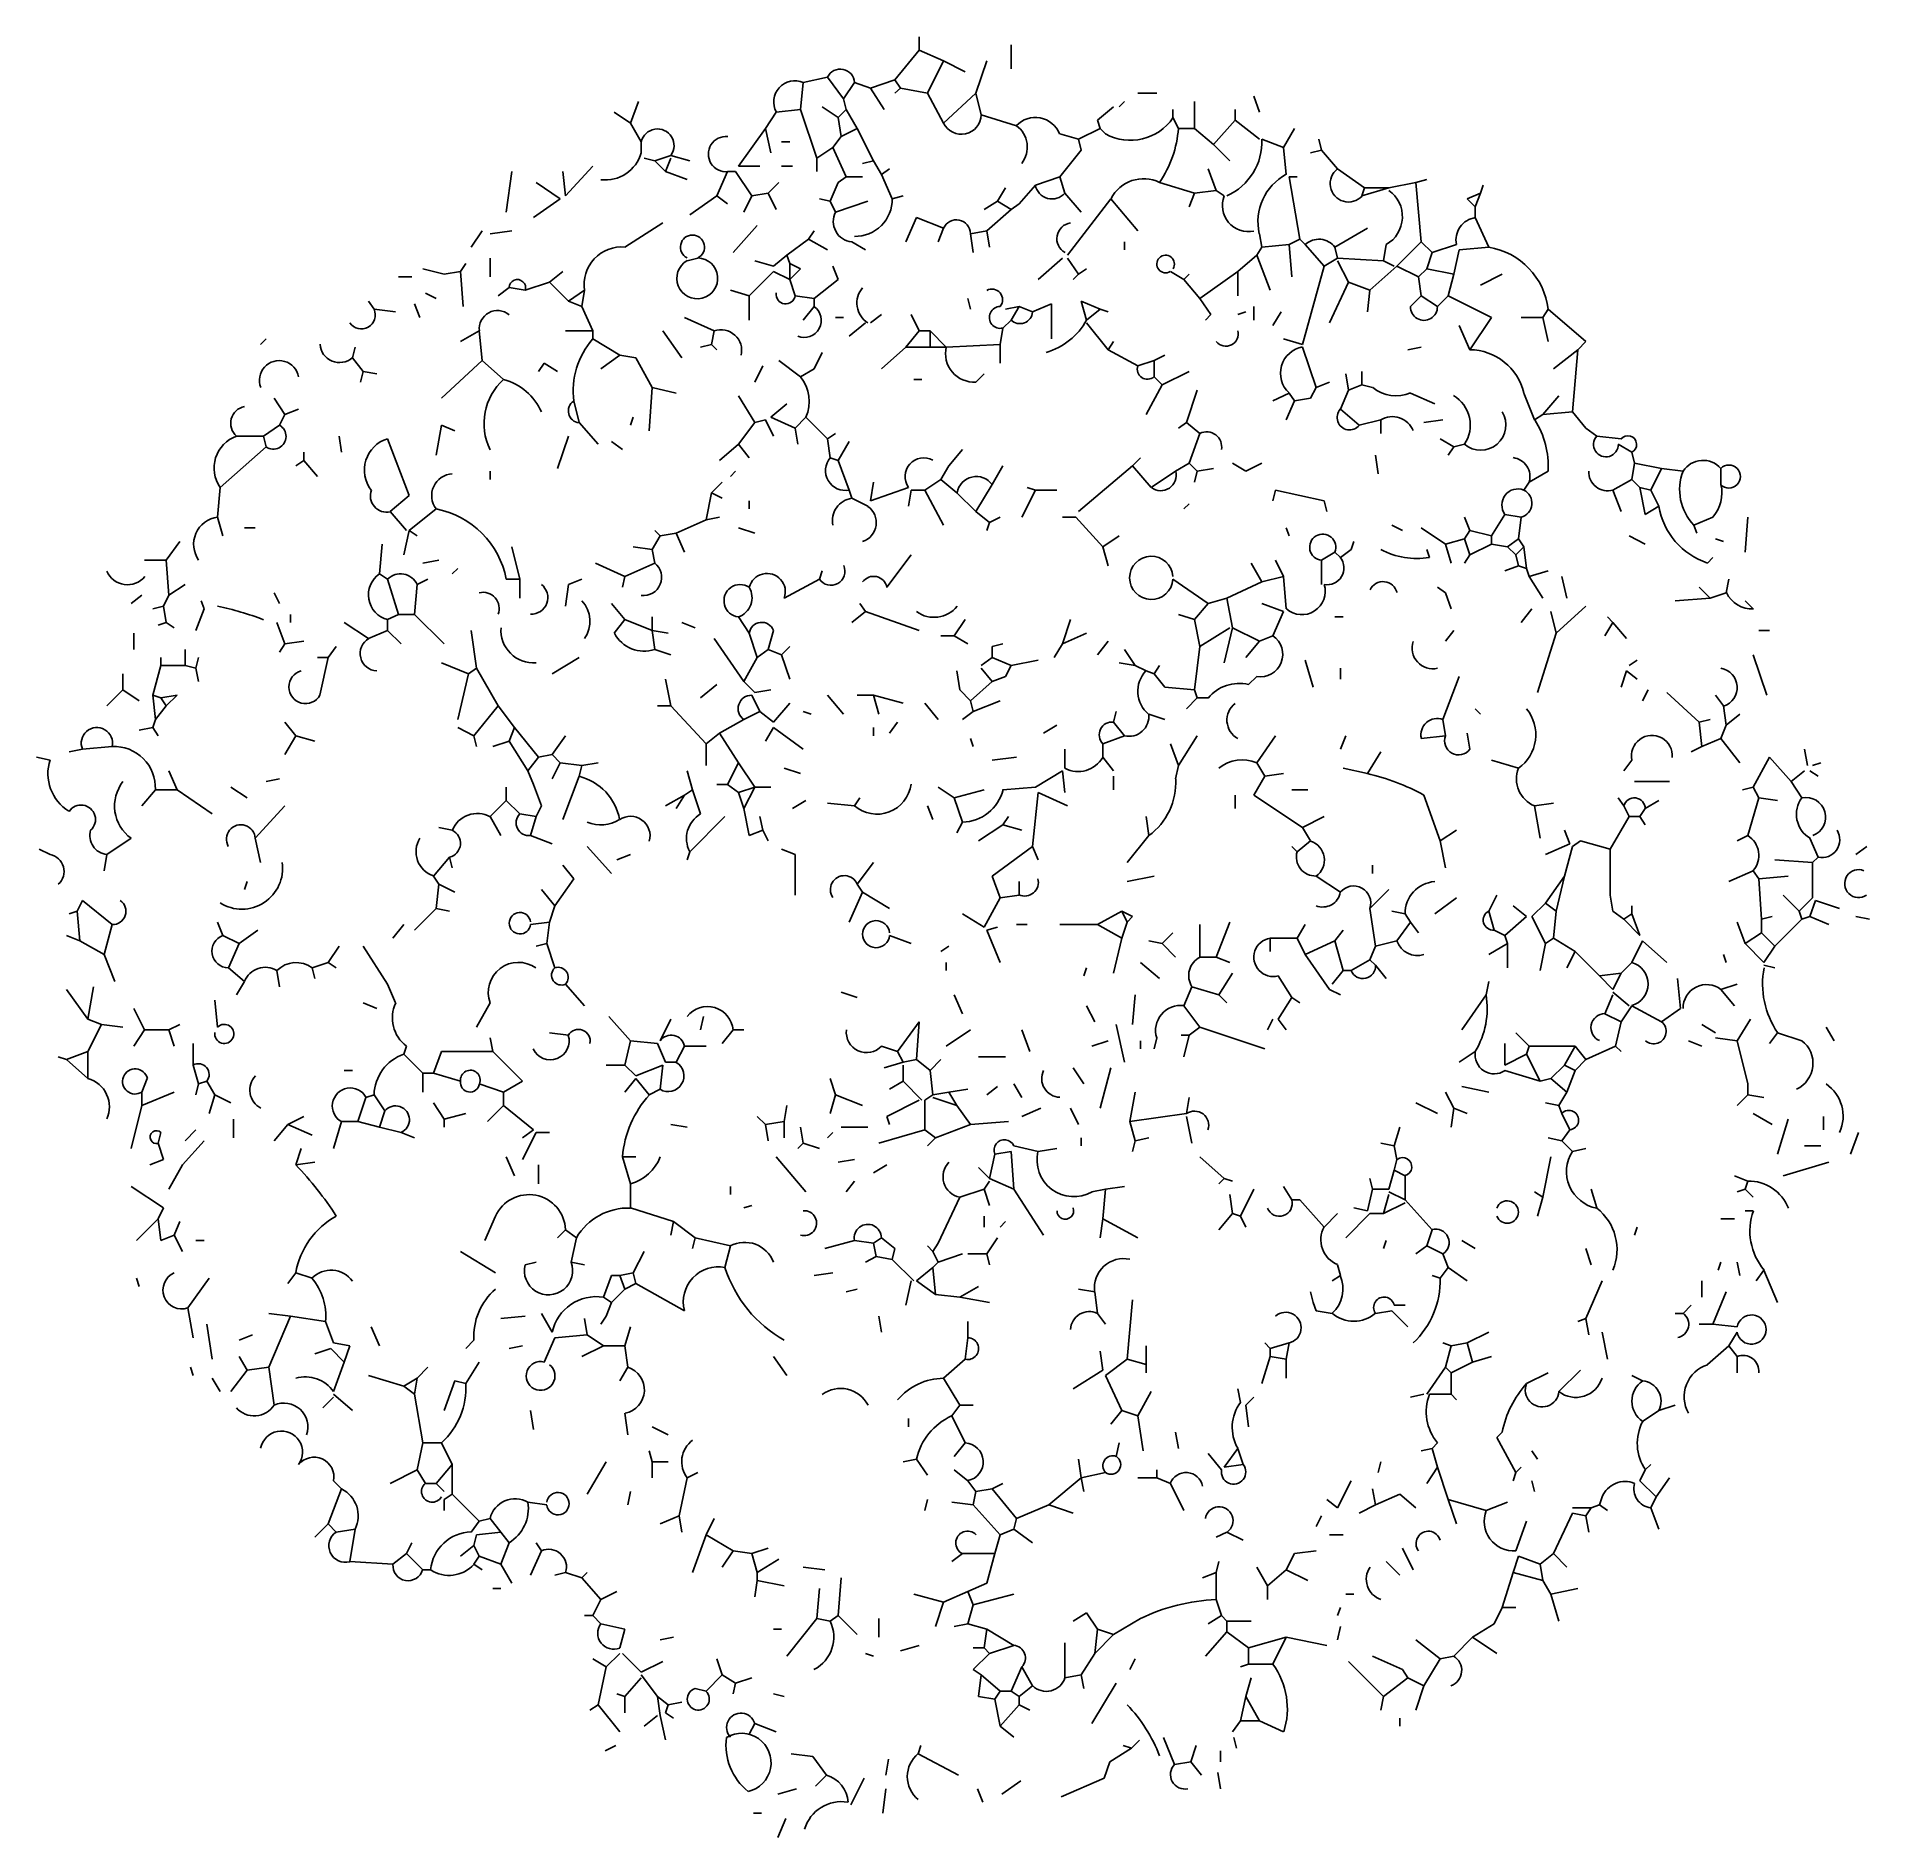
# Model space of a CAD drawing. Header units: millimetres. Extents: x 407.05 to 408.09, y 2605.96 to 2606.99.
import ezdxf

# ---------------------------------------------------------------- set-up
doc = ezdxf.new("R2010")
doc.units = ezdxf.units.MM
doc.header["$LTSCALE"] = 10
doc.layers.add('Vegetais', color=94, linetype='Continuous')

msp = doc.modelspace()

# ---------------------------------------------------------------- linework, layer by layer
at = {"layer": 'Vegetais'}
for p, q in [((407.5476, 2606.9791), (407.5476, 2606.9867)), ((407.5997, 2606.9821), (407.5997, 2606.9684)), ((407.5476, 2606.9791), (407.5338, 2606.9622)), ((407.5476, 2606.9791), (407.5614, 2606.973)), ((407.5614, 2606.973), (407.5522, 2606.9546)), ((407.5614, 2606.973), (407.5736, 2606.9668)), ((407.5798, 2606.9546), (407.5859, 2606.973)), ((407.4817, 2606.9607), (407.4802, 2606.9454)), ((407.4955, 2606.9638), (407.4817, 2606.9607)), ((407.4955, 2606.9638), (407.5047, 2606.9515)), ((407.5108, 2606.9607), (407.5047, 2606.9515)), ((407.5108, 2606.9607), (407.52, 2606.9576)), ((407.5338, 2606.9622), (407.52, 2606.9576)), ((407.5338, 2606.9622), (407.5369, 2606.9576)), ((407.3837, 2606.9377), (407.3883, 2606.95)), ((407.5047, 2606.9515), (407.5062, 2606.9454)), ((407.52, 2606.9576), (407.5277, 2606.9454)), ((407.5369, 2606.9576), (407.5338, 2606.9546)), ((407.5369, 2606.9576), (407.5522, 2606.9546)), ((407.5522, 2606.9546), (407.5614, 2606.9377)), ((407.5798, 2606.9546), (407.5614, 2606.9377)), ((407.5798, 2606.9546), (407.5828, 2606.9423)), ((407.664, 2606.95), (407.661, 2606.9469)), ((407.6824, 2606.9546), (407.6717, 2606.9546)), ((407.7038, 2606.9347), (407.7038, 2606.95)), ((407.7375, 2606.953), (407.7406, 2606.9439)), ((407.3837, 2606.9377), (407.3745, 2606.9439)), ((407.4664, 2606.9439), (407.4603, 2606.9347)), ((407.4802, 2606.9454), (407.4664, 2606.9439)), ((407.4802, 2606.9454), (407.4894, 2606.9178)), ((407.5016, 2606.9408), (407.4925, 2606.9469)), ((407.5062, 2606.9454), (407.5016, 2606.9408)), ((407.5016, 2606.9408), (407.5032, 2606.9301)), ((407.5062, 2606.9454), (407.5124, 2606.9347)), ((407.5828, 2606.9423), (407.6027, 2606.9362)), ((407.6487, 2606.9393), (407.6579, 2606.9469)), ((407.6487, 2606.9393), (407.6502, 2606.9347)), ((407.6916, 2606.9408), (407.6916, 2606.9454)), ((407.6916, 2606.9408), (407.6947, 2606.9347)), ((407.7268, 2606.9393), (407.7146, 2606.9255)), ((407.7268, 2606.9393), (407.7268, 2606.9454)), ((407.7268, 2606.9393), (407.7406, 2606.9285)), ((407.3837, 2606.9377), (407.3898, 2606.927)), ((407.4603, 2606.9347), (407.445, 2606.9132)), ((407.4603, 2606.9347), (407.4634, 2606.9209)), ((407.5032, 2606.9301), (407.4986, 2606.9239)), ((407.5124, 2606.9347), (407.5032, 2606.9301)), ((407.5124, 2606.9347), (407.5216, 2606.9163)), ((407.6273, 2606.9316), (407.638, 2606.9285)), ((407.6502, 2606.9347), (407.638, 2606.9285)), ((407.638, 2606.9285), (407.6395, 2606.9224)), ((407.6533, 2606.9316), (407.6502, 2606.9347)), ((407.7038, 2606.9347), (407.6947, 2606.9347)), ((407.7038, 2606.9347), (407.7146, 2606.9255)), ((407.7421, 2606.9285), (407.7544, 2606.9239)), ((407.7544, 2606.9239), (407.7605, 2606.9347)), ((407.7758, 2606.9224), (407.7743, 2606.9285)), ((407.3898, 2606.927), (407.3898, 2606.9209)), ((407.4067, 2606.9193), (407.3975, 2606.9163)), ((407.4067, 2606.9193), (407.4174, 2606.9163)), ((407.4741, 2606.927), (407.4695, 2606.927)), ((407.4986, 2606.9239), (407.4894, 2606.9178)), ((407.4986, 2606.9239), (407.5062, 2606.9071)), ((407.6395, 2606.9224), (407.6273, 2606.9071)), ((407.7146, 2606.9255), (407.7238, 2606.9163)), ((407.7544, 2606.9239), (407.7559, 2606.9086)), ((407.7758, 2606.9224), (407.7697, 2606.9209)), ((407.7758, 2606.9224), (407.785, 2606.9117)), ((407.3163, 2606.9102), (407.3132, 2606.8872)), ((407.3469, 2606.8964), (407.3454, 2606.9102)), ((407.3469, 2606.8964), (407.3623, 2606.9132)), ((407.3914, 2606.9178), (407.3975, 2606.9163)), ((407.3975, 2606.9163), (407.4036, 2606.9102)), ((407.4067, 2606.9178), (407.4036, 2606.9102)), ((407.4036, 2606.9102), (407.4159, 2606.9056)), ((407.4388, 2606.9102), (407.4327, 2606.8964)), ((407.4434, 2606.9102), (407.4388, 2606.9102)), ((407.4434, 2606.9102), (407.4526, 2606.8964)), ((407.445, 2606.9132), (407.4572, 2606.9132)), ((407.4756, 2606.9132), (407.4695, 2606.9132)), ((407.4894, 2606.9178), (407.4894, 2606.9102)), ((407.5216, 2606.9163), (407.5154, 2606.9148)), ((407.5216, 2606.9163), (407.5262, 2606.9086)), ((407.5262, 2606.9086), (407.5308, 2606.9117)), ((407.5262, 2606.9086), (407.5323, 2606.8948)), ((407.7161, 2606.8994), (407.7115, 2606.9117)), ((407.785, 2606.9117), (407.8003, 2606.901)), ((407.3439, 2606.8948), (407.3301, 2606.904)), ((407.4618, 2606.8979), (407.4526, 2606.8964)), ((407.4618, 2606.8979), (407.4679, 2606.904)), ((407.4618, 2606.8979), (407.4664, 2606.8887)), ((407.5016, 2606.904), (407.4971, 2606.8933)), ((407.5062, 2606.9071), (407.5016, 2606.904)), ((407.5062, 2606.9071), (407.5154, 2606.9071)), ((407.592, 2606.8933), (407.5966, 2606.901)), ((407.6135, 2606.9025), (407.6043, 2606.8918)), ((407.6273, 2606.9071), (407.6135, 2606.9025)), ((407.6273, 2606.9071), (407.6303, 2606.8979)), ((407.6303, 2606.8979), (407.6395, 2606.8872)), ((407.6839, 2606.904), (407.7038, 2606.8979)), ((407.7038, 2606.8979), (407.7008, 2606.8902)), ((407.7161, 2606.8994), (407.7038, 2606.8979)), ((407.7161, 2606.8994), (407.7207, 2606.8964)), ((407.7575, 2606.9071), (407.7636, 2606.8719)), ((407.7575, 2606.9071), (407.762, 2606.9071)), ((407.8003, 2606.901), (407.7988, 2606.8964)), ((407.8141, 2606.901), (407.7988, 2606.8964)), ((407.8141, 2606.901), (407.8003, 2606.901)), ((407.8294, 2606.904), (407.8141, 2606.901)), ((407.8294, 2606.904), (407.8356, 2606.9056)), ((407.8294, 2606.904), (407.8325, 2606.8703)), ((407.8662, 2606.8979), (407.8586, 2606.8948)), ((407.8662, 2606.8979), (407.8631, 2606.8902)), ((407.8662, 2606.8979), (407.8677, 2606.9025)), ((407.3439, 2606.8948), (407.3286, 2606.8841)), ((407.4327, 2606.8964), (407.4174, 2606.8856)), ((407.4327, 2606.8964), (407.4388, 2606.8918)), ((407.4526, 2606.8964), (407.448, 2606.8872)), ((407.4971, 2606.8933), (407.4909, 2606.8948)), ((407.4971, 2606.8933), (407.5001, 2606.8872)), ((407.5001, 2606.8872), (407.5185, 2606.8933)), ((407.5323, 2606.8948), (407.5384, 2606.8964)), ((407.592, 2606.8933), (407.5844, 2606.8887)), ((407.5997, 2606.8887), (407.5859, 2606.8765)), ((407.592, 2606.8933), (407.5997, 2606.8887)), ((407.6043, 2606.8918), (407.5997, 2606.8887)), ((407.6564, 2606.8948), (407.6318, 2606.8627)), ((407.6564, 2606.8948), (407.6717, 2606.8765)), ((407.8586, 2606.8948), (407.8631, 2606.8902)), ((407.8631, 2606.8902), (407.8631, 2606.8841)), ((407.2995, 2606.8765), (407.2933, 2606.8673)), ((407.3163, 2606.8765), (407.304, 2606.8749)), ((407.3806, 2606.8673), (407.4021, 2606.8811)), ((407.4557, 2606.8795), (407.4419, 2606.8642)), ((407.4848, 2606.8719), (407.4879, 2606.8765)), ((407.5461, 2606.8841), (407.5399, 2606.8703)), ((407.5461, 2606.8841), (407.5614, 2606.878)), ((407.5614, 2606.878), (407.5583, 2606.8703)), ((407.5859, 2606.8765), (407.5767, 2606.8749)), ((407.5859, 2606.8765), (407.5874, 2606.8673)), ((407.7835, 2606.8673), (407.8019, 2606.878)), ((407.8631, 2606.8841), (407.8708, 2606.8673)), ((407.4848, 2606.8719), (407.4725, 2606.8627)), ((407.4848, 2606.8719), (407.4955, 2606.8657)), ((407.5093, 2606.8703), (407.517, 2606.8657)), ((407.5767, 2606.8749), (407.5782, 2606.8642)), ((407.664, 2606.8703), (407.664, 2606.8657)), ((407.7421, 2606.8673), (407.7391, 2606.8627)), ((407.7406, 2606.8749), (407.7421, 2606.8673)), ((407.7575, 2606.8688), (407.7421, 2606.8673)), ((407.7636, 2606.8719), (407.7575, 2606.8688)), ((407.7575, 2606.8688), (407.759, 2606.8504)), ((407.7636, 2606.8719), (407.7666, 2606.8688)), ((407.7666, 2606.8688), (407.7774, 2606.8565)), ((407.7835, 2606.8673), (407.785, 2606.8611)), ((407.8126, 2606.8688), (407.8111, 2606.8596)), ((407.8325, 2606.8703), (407.8187, 2606.8565)), ((407.8325, 2606.8703), (407.8386, 2606.8642)), ((407.8524, 2606.8688), (407.8386, 2606.8642)), ((407.8708, 2606.8673), (407.854, 2606.8657)), ((407.2872, 2606.8535), (407.2903, 2606.8581)), ((407.304, 2606.8611), (407.304, 2606.8504)), ((407.422, 2606.8611), (407.4159, 2606.8596)), ((407.4649, 2606.8565), (407.4542, 2606.8596)), ((407.4725, 2606.8627), (407.4649, 2606.8565)), ((407.4725, 2606.8627), (407.4741, 2606.8581)), ((407.4741, 2606.8581), (407.4741, 2606.8489)), ((407.4741, 2606.8581), (407.4802, 2606.855)), ((407.5016, 2606.8489), (407.4986, 2606.8565)), ((407.6288, 2606.8611), (407.615, 2606.8489)), ((407.6318, 2606.8611), (407.638, 2606.8519)), ((407.7391, 2606.8627), (407.7283, 2606.8535)), ((407.7391, 2606.8627), (407.7467, 2606.8428)), ((407.7774, 2606.8565), (407.7651, 2606.8121)), ((407.785, 2606.8611), (407.7774, 2606.8565)), ((407.785, 2606.8611), (407.8111, 2606.8596)), ((407.785, 2606.8596), (407.7912, 2606.8474)), ((407.8187, 2606.8565), (407.8034, 2606.8428)), ((407.8111, 2606.8596), (407.8172, 2606.8565)), ((407.8187, 2606.8565), (407.831, 2606.8504)), ((407.8386, 2606.8642), (407.8356, 2606.855)), ((407.854, 2606.8657), (407.8509, 2606.8519)), ((407.2596, 2606.8504), (407.252, 2606.8504)), ((407.278, 2606.8519), (407.2658, 2606.855)), ((407.2872, 2606.8535), (407.278, 2606.8519)), ((407.2872, 2606.8535), (407.2887, 2606.8336)), ((407.3377, 2606.8474), (407.324, 2606.8428)), ((407.3377, 2606.8474), (407.3454, 2606.8535)), ((407.3377, 2606.8474), (407.3485, 2606.8366)), ((407.4649, 2606.8535), (407.4511, 2606.8397)), ((407.4649, 2606.8535), (407.4741, 2606.8489)), ((407.4802, 2606.855), (407.4741, 2606.8489)), ((407.4741, 2606.8489), (407.4771, 2606.8397)), ((407.5016, 2606.8489), (407.4879, 2606.8382)), ((407.638, 2606.8519), (407.6349, 2606.8489)), ((407.638, 2606.8519), (407.6426, 2606.855)), ((407.6901, 2606.8535), (407.6977, 2606.8489)), ((407.6977, 2606.8489), (407.7008, 2606.8519)), ((407.6977, 2606.8489), (407.7069, 2606.8382)), ((407.7283, 2606.8535), (407.7069, 2606.8382)), ((407.7283, 2606.8535), (407.7283, 2606.8397)), ((407.7912, 2606.8474), (407.7804, 2606.8244)), ((407.7912, 2606.8474), (407.8034, 2606.8428)), ((407.8356, 2606.855), (407.831, 2606.8504)), ((407.831, 2606.8504), (407.8325, 2606.8397)), ((407.8356, 2606.855), (407.8509, 2606.8519)), ((407.8509, 2606.8519), (407.8478, 2606.8397)), ((407.8785, 2606.8519), (407.8662, 2606.8458)), ((407.2382, 2606.832), (407.2351, 2606.8366)), ((407.2612, 2606.8351), (407.2642, 2606.8274)), ((407.2673, 2606.8412), (407.2734, 2606.8382)), ((407.3148, 2606.8443), (407.3086, 2606.8397)), ((407.3148, 2606.8443), (407.324, 2606.8428)), ((407.3577, 2606.8428), (407.3485, 2606.8366)), ((407.3485, 2606.8366), (407.3561, 2606.8336)), ((407.3577, 2606.8428), (407.3561, 2606.8336)), ((407.4511, 2606.8397), (407.4404, 2606.8428)), ((407.4511, 2606.8397), (407.4511, 2606.8259)), ((407.4771, 2606.8397), (407.4879, 2606.8382)), ((407.4879, 2606.8382), (407.4879, 2606.8336)), ((407.5752, 2606.8382), (407.5767, 2606.832)), ((407.6227, 2606.8351), (407.6119, 2606.8305)), ((407.6227, 2606.8351), (407.6227, 2606.8152)), ((407.6395, 2606.8366), (407.6502, 2606.832)), ((407.6395, 2606.8366), (407.6426, 2606.8259)), ((407.7069, 2606.8382), (407.713, 2606.829)), ((407.8034, 2606.8428), (407.8019, 2606.8305)), ((407.8325, 2606.8397), (407.8264, 2606.8336)), ((407.8325, 2606.8397), (407.8417, 2606.8336)), ((407.8478, 2606.8397), (407.8417, 2606.8336)), ((407.8478, 2606.8397), (407.8723, 2606.8274)), ((407.2382, 2606.832), (407.2504, 2606.8305)), ((407.3561, 2606.8336), (407.3623, 2606.8198)), ((407.4312, 2606.8198), (407.4143, 2606.8274)), ((407.4879, 2606.8336), (407.4817, 2606.8259)), ((407.5047, 2606.8274), (407.5001, 2606.8274)), ((407.52, 2606.8244), (407.5262, 2606.829)), ((407.5476, 2606.8198), (407.543, 2606.829)), ((407.5997, 2606.8259), (407.5951, 2606.8213)), ((407.6043, 2606.8336), (407.5966, 2606.832)), ((407.6043, 2606.8336), (407.5997, 2606.8259)), ((407.6043, 2606.8336), (407.6119, 2606.8305)), ((407.6502, 2606.832), (407.6426, 2606.8259)), ((407.6502, 2606.832), (407.6548, 2606.8305)), ((407.713, 2606.829), (407.71, 2606.8259)), ((407.7329, 2606.8305), (407.7283, 2606.829)), ((407.7375, 2606.8336), (407.7375, 2606.8259)), ((407.7529, 2606.8305), (407.7483, 2606.8228)), ((407.8723, 2606.8274), (407.8601, 2606.8091)), ((407.9014, 2606.8274), (407.8892, 2606.8274)), ((407.9045, 2606.832), (407.9014, 2606.8274)), ((407.9014, 2606.8274), (407.9045, 2606.8137)), ((407.9045, 2606.832), (407.9259, 2606.8137)), ((407.1769, 2606.8152), (407.1738, 2606.8121)), ((407.2979, 2606.8198), (407.2872, 2606.8137)), ((407.2979, 2606.8198), (407.2995, 2606.8029)), ((407.3623, 2606.8198), (407.3469, 2606.8198)), ((407.3623, 2606.8198), (407.3623, 2606.8152)), ((407.3623, 2606.8152), (407.3776, 2606.806)), ((407.4021, 2606.8198), (407.4128, 2606.8045)), ((407.4312, 2606.8198), (407.4297, 2606.8121)), ((407.517, 2606.8244), (407.5078, 2606.8167)), ((407.5476, 2606.8198), (407.5399, 2606.8106)), ((407.5537, 2606.8198), (407.5476, 2606.8198)), ((407.5537, 2606.8198), (407.5537, 2606.8106)), ((407.5537, 2606.8198), (407.5629, 2606.8106)), ((407.5951, 2606.8213), (407.5936, 2606.8121)), ((407.6426, 2606.8244), (407.6548, 2606.8091)), ((407.7651, 2606.8121), (407.7544, 2606.8152)), ((407.8601, 2606.8091), (407.854, 2606.8228)), ((407.2259, 2606.8045), (407.2275, 2606.8106)), ((407.2259, 2606.8045), (407.2321, 2606.7968)), ((407.3776, 2606.806), (407.3668, 2606.7983)), ((407.3776, 2606.806), (407.3868, 2606.8045)), ((407.3868, 2606.8045), (407.396, 2606.7876)), ((407.4297, 2606.8121), (407.4235, 2606.8106)), ((407.4297, 2606.8121), (407.4327, 2606.8091)), ((407.4879, 2606.7983), (407.4925, 2606.8075)), ((407.5399, 2606.8106), (407.5262, 2606.7983)), ((407.5537, 2606.8106), (407.5399, 2606.8106)), ((407.5629, 2606.8106), (407.5537, 2606.8106)), ((407.5936, 2606.8121), (407.5629, 2606.8106)), ((407.5936, 2606.8121), (407.5936, 2606.8014)), ((407.6548, 2606.8091), (407.6579, 2606.8137)), ((407.6548, 2606.8091), (407.6717, 2606.7999)), ((407.6809, 2606.8029), (407.687, 2606.806)), ((407.7651, 2606.8106), (407.7728, 2606.7876)), ((407.8325, 2606.8106), (407.8249, 2606.8091)), ((407.9214, 2606.8091), (407.9076, 2606.7983)), ((407.9214, 2606.8091), (407.9183, 2606.7738)), ((407.9259, 2606.8137), (407.9214, 2606.8091)), ((407.2321, 2606.7968), (407.2305, 2606.7907)), ((407.2321, 2606.7968), (407.2397, 2606.7953)), ((407.2995, 2606.8029), (407.2765, 2606.7815)), ((407.2995, 2606.8029), (407.3117, 2606.7922)), ((407.3347, 2606.8014), (407.3316, 2606.7968)), ((407.3347, 2606.8014), (407.3423, 2606.7968)), ((407.4588, 2606.7999), (407.4542, 2606.7907)), ((407.4802, 2606.7937), (407.4679, 2606.8029)), ((407.4879, 2606.7983), (407.4802, 2606.7937)), ((407.5798, 2606.7907), (407.5844, 2606.7953)), ((407.6809, 2606.8029), (407.6717, 2606.7999)), ((407.6809, 2606.8029), (407.6809, 2606.7937)), ((407.6809, 2606.7937), (407.6855, 2606.7891)), ((407.6855, 2606.7891), (407.7008, 2606.7968)), ((407.7912, 2606.7861), (407.7896, 2606.7953)), ((407.7988, 2606.7891), (407.7988, 2606.7968)), ((407.396, 2606.7876), (407.3944, 2606.7631)), ((407.396, 2606.7876), (407.4097, 2606.7845)), ((407.4542, 2606.7677), (407.445, 2606.783)), ((407.5491, 2606.7922), (407.5445, 2606.7922)), ((407.6855, 2606.7891), (407.6763, 2606.7723)), ((407.6992, 2606.7677), (407.7054, 2606.7861)), ((407.7575, 2606.7845), (407.7483, 2606.78)), ((407.7575, 2606.7845), (407.7605, 2606.78)), ((407.7728, 2606.7876), (407.7697, 2606.7815)), ((407.7728, 2606.7876), (407.7804, 2606.7907)), ((407.7912, 2606.7861), (407.7866, 2606.7754)), ((407.7988, 2606.7891), (407.7912, 2606.7861)), ((407.7988, 2606.7891), (407.8049, 2606.7876)), ((407.8402, 2606.7784), (407.8264, 2606.7845)), ((407.8907, 2606.7845), (407.8968, 2606.7692)), ((407.9014, 2606.7723), (407.9106, 2606.783)), ((407.1876, 2606.7723), (407.1815, 2606.7815)), ((407.1876, 2606.7723), (407.1953, 2606.7754)), ((407.3515, 2606.78), (407.3546, 2606.7677)), ((407.4634, 2606.7708), (407.4725, 2606.7784)), ((407.7605, 2606.78), (407.7559, 2606.7692)), ((407.7697, 2606.7815), (407.7605, 2606.78)), ((407.7866, 2606.7754), (407.7973, 2606.7662)), ((407.9183, 2606.7738), (407.9014, 2606.7723)), ((407.9183, 2606.7738), (407.9259, 2606.7646)), ((407.1846, 2606.7662), (407.1754, 2606.76)), ((407.1876, 2606.7723), (407.1846, 2606.7662)), ((407.2765, 2606.7662), (407.2734, 2606.7493)), ((407.2765, 2606.7662), (407.2841, 2606.7631)), ((407.3546, 2606.7677), (407.3653, 2606.7554)), ((407.3852, 2606.7708), (407.3837, 2606.7662)), ((407.4542, 2606.7677), (407.445, 2606.7554)), ((407.4603, 2606.7692), (407.4542, 2606.7677)), ((407.4603, 2606.7692), (407.4649, 2606.76)), ((407.4634, 2606.7708), (407.4771, 2606.7646)), ((407.4833, 2606.7708), (407.4771, 2606.7646)), ((407.4771, 2606.7646), (407.4787, 2606.7554)), ((407.4833, 2606.7708), (407.4955, 2606.7585)), ((407.6992, 2606.7677), (407.6947, 2606.7646)), ((407.6992, 2606.7677), (407.7069, 2606.7616)), ((407.8095, 2606.7692), (407.7973, 2606.7662)), ((407.8095, 2606.7692), (407.8095, 2606.7616)), ((407.8448, 2606.7692), (407.834, 2606.7677)), ((407.9014, 2606.7723), (407.8968, 2606.7692)), ((407.9259, 2606.7646), (407.9321, 2606.76)), ((407.1769, 2606.7539), (407.1509, 2606.7309)), ((407.1754, 2606.76), (407.1601, 2606.76)), ((407.1754, 2606.76), (407.1769, 2606.7539)), ((407.2183, 2606.76), (407.2198, 2606.7509)), ((407.2458, 2606.7585), (407.2581, 2606.7263)), ((407.3485, 2606.76), (407.3423, 2606.7417)), ((407.373, 2606.757), (407.3791, 2606.7524)), ((407.445, 2606.7554), (407.4342, 2606.7463)), ((407.445, 2606.7554), (407.4511, 2606.7478)), ((407.4955, 2606.7585), (407.5001, 2606.7616)), ((407.4955, 2606.7585), (407.4971, 2606.7478)), ((407.5016, 2606.7463), (407.5078, 2606.757)), ((407.5644, 2606.7432), (407.5721, 2606.7524)), ((407.7069, 2606.7616), (407.7008, 2606.7447)), ((407.8509, 2606.7539), (407.8432, 2606.7585)), ((407.8509, 2606.7539), (407.8478, 2606.7493)), ((407.857, 2606.7554), (407.8509, 2606.7539)), ((407.9321, 2606.76), (407.9459, 2606.7585)), ((407.9443, 2606.7554), (407.952, 2606.7509)), ((407.1984, 2606.7463), (407.1938, 2606.7432)), ((407.1984, 2606.7463), (407.1984, 2606.7509)), ((407.1984, 2606.7463), (407.206, 2606.7371)), ((407.4971, 2606.7478), (407.5016, 2606.7463)), ((407.5016, 2606.7463), (407.5078, 2606.7294)), ((407.5644, 2606.7432), (407.5599, 2606.7355)), ((407.589, 2606.7325), (407.5951, 2606.7432)), ((407.6686, 2606.7432), (407.638, 2606.7172)), ((407.6686, 2606.7432), (407.6732, 2606.7478)), ((407.6686, 2606.7432), (407.6793, 2606.7309)), ((407.7008, 2606.7447), (407.6931, 2606.7401)), ((407.7008, 2606.7447), (407.7054, 2606.7401)), ((407.7054, 2606.7401), (407.7146, 2606.7417)), ((407.7329, 2606.7401), (407.7253, 2606.7447)), ((407.7329, 2606.7401), (407.7421, 2606.7447)), ((407.8065, 2606.7493), (407.808, 2606.7386)), ((407.952, 2606.7509), (407.9535, 2606.7447)), ((407.9535, 2606.7447), (407.952, 2606.7355)), ((407.9535, 2606.7447), (407.9688, 2606.7417)), ((407.9688, 2606.7417), (407.9627, 2606.7294)), ((407.9688, 2606.7417), (407.9811, 2606.7401)), ((408.0025, 2606.7417), (408.0025, 2606.7325)), ((407.1509, 2606.7309), (407.1493, 2606.7141)), ((407.304, 2606.7401), (407.304, 2606.7355)), ((407.4297, 2606.7279), (407.4358, 2606.734)), ((407.4434, 2606.7401), (407.4404, 2606.7371)), ((407.52, 2606.7233), (407.5216, 2606.734)), ((407.5415, 2606.7309), (407.52, 2606.7233)), ((407.5599, 2606.7355), (407.5507, 2606.7294)), ((407.5599, 2606.7355), (407.569, 2606.7279)), ((407.589, 2606.7325), (407.5798, 2606.7172)), ((407.6135, 2606.7294), (407.6089, 2606.7309)), ((407.6931, 2606.7401), (407.6793, 2606.7309)), ((407.7054, 2606.7401), (407.7038, 2606.734)), ((407.8938, 2606.734), (407.8907, 2606.7294)), ((407.9045, 2606.7401), (407.8938, 2606.734)), ((407.952, 2606.7355), (407.9413, 2606.7294)), ((407.952, 2606.7355), (407.9566, 2606.7309)), ((407.9566, 2606.7309), (407.9596, 2606.7156)), ((407.9566, 2606.7309), (407.9627, 2606.7294)), ((407.2581, 2606.7263), (407.2474, 2606.7172)), ((407.4297, 2606.7279), (407.4266, 2606.7126)), ((407.4297, 2606.7279), (407.4358, 2606.7248)), ((407.4511, 2606.7233), (407.4511, 2606.7187)), ((407.5078, 2606.7294), (407.5093, 2606.7248)), ((407.5093, 2606.7248), (407.5185, 2606.7202)), ((407.543, 2606.7294), (407.5415, 2606.7202)), ((407.5507, 2606.7294), (407.543, 2606.7294)), ((407.5507, 2606.7294), (407.5614, 2606.7095)), ((407.569, 2606.7279), (407.5798, 2606.7172)), ((407.6135, 2606.7294), (407.6058, 2606.7141)), ((407.6135, 2606.7294), (407.6257, 2606.7294)), ((407.7008, 2606.7217), (407.6977, 2606.7187)), ((407.7498, 2606.7294), (407.7483, 2606.7233)), ((407.7774, 2606.7233), (407.7498, 2606.7294)), ((407.7774, 2606.7233), (407.7789, 2606.7172)), ((407.9413, 2606.7294), (407.9459, 2606.7172)), ((407.9627, 2606.7294), (407.9673, 2606.7202)), ((407.1493, 2606.7141), (407.1524, 2606.7034)), ((407.2474, 2606.7172), (407.2566, 2606.7064)), ((407.2734, 2606.7187), (407.2581, 2606.7064)), ((407.4266, 2606.7126), (407.4097, 2606.7049)), ((407.4266, 2606.7126), (407.4342, 2606.7141)), ((407.5798, 2606.7172), (407.5874, 2606.711)), ((407.5874, 2606.711), (407.5859, 2606.7064)), ((407.5874, 2606.711), (407.5936, 2606.7141)), ((407.6364, 2606.7141), (407.6288, 2606.7141)), ((407.6364, 2606.7141), (407.6518, 2606.6972)), ((407.8601, 2606.7064), (407.857, 2606.7141)), ((407.88, 2606.7156), (407.8723, 2606.7034)), ((407.88, 2606.7156), (407.8892, 2606.7141)), ((407.8892, 2606.7141), (407.8877, 2606.7018)), ((407.9673, 2606.7202), (407.9596, 2606.7156)), ((407.9979, 2606.7141), (407.9872, 2606.7095)), ((408.0179, 2606.7141), (408.0163, 2606.6942)), ((407.1202, 2606.6896), (407.1279, 2606.7003)), ((407.1708, 2606.708), (407.1647, 2606.708)), ((407.2581, 2606.7064), (407.255, 2606.6926)), ((407.2581, 2606.7064), (407.2627, 2606.7034)), ((407.4006, 2606.7034), (407.396, 2606.6957)), ((407.4006, 2606.7034), (407.3975, 2606.7064)), ((407.4097, 2606.7049), (407.4006, 2606.7034)), ((407.4097, 2606.7049), (407.4143, 2606.6942)), ((407.445, 2606.708), (407.4542, 2606.7049)), ((407.6518, 2606.6972), (407.661, 2606.7034)), ((407.7559, 2606.708), (407.7575, 2606.7034)), ((407.7927, 2606.6957), (407.7942, 2606.7003)), ((407.8157, 2606.7095), (407.8218, 2606.7064)), ((407.8463, 2606.6988), (407.8325, 2606.708)), ((407.857, 2606.7018), (407.8463, 2606.6988)), ((407.8601, 2606.7064), (407.857, 2606.7018)), ((407.857, 2606.7018), (407.8601, 2606.6926)), ((407.8601, 2606.7064), (407.8723, 2606.7034)), ((407.8723, 2606.7034), (407.8723, 2606.6988)), ((407.8877, 2606.7018), (407.8815, 2606.6972)), ((407.8877, 2606.7018), (407.8907, 2606.6972)), ((407.9505, 2606.7034), (407.9596, 2606.6988)), ((407.9872, 2606.7095), (407.9888, 2606.7049)), ((407.9995, 2606.7018), (408.0041, 2606.7003)), ((407.1202, 2606.6896), (407.108, 2606.6896)), ((407.1202, 2606.6896), (407.1218, 2606.6697)), ((407.2412, 2606.6819), (407.2428, 2606.6988)), ((407.2749, 2606.6896), (407.2658, 2606.688)), ((407.3209, 2606.6789), (407.3163, 2606.6972)), ((407.396, 2606.6957), (407.3852, 2606.6972)), ((407.396, 2606.6957), (407.3975, 2606.688)), ((407.5292, 2606.6743), (407.543, 2606.6926)), ((407.6518, 2606.6972), (407.6548, 2606.6865)), ((407.7544, 2606.6804), (407.7498, 2606.6896)), ((407.7835, 2606.6942), (407.7758, 2606.6896)), ((407.7758, 2606.6896), (407.7758, 2606.6758)), ((407.7835, 2606.6942), (407.7866, 2606.6911)), ((407.7927, 2606.6957), (407.7866, 2606.6911)), ((407.8371, 2606.6911), (407.8356, 2606.6957)), ((407.8463, 2606.6988), (407.8494, 2606.688)), ((407.8601, 2606.6926), (407.857, 2606.688)), ((407.8723, 2606.6988), (407.8601, 2606.6926)), ((407.8723, 2606.6988), (407.8815, 2606.6972)), ((407.8815, 2606.6972), (407.8861, 2606.6926)), ((407.8907, 2606.6972), (407.8861, 2606.6926)), ((407.8861, 2606.6926), (407.8877, 2606.6865)), ((407.8907, 2606.6972), (407.8923, 2606.685)), ((407.9979, 2606.6911), (407.9949, 2606.688)), ((407.2412, 2606.6819), (407.2458, 2606.6789)), ((407.2458, 2606.6789), (407.252, 2606.6589)), ((407.2627, 2606.6758), (407.2688, 2606.6789)), ((407.2857, 2606.685), (407.2826, 2606.6819)), ((407.3132, 2606.6789), (407.3209, 2606.6789)), ((407.3209, 2606.6789), (407.3209, 2606.6681)), ((407.3485, 2606.6758), (407.3561, 2606.6789)), ((407.3806, 2606.6804), (407.3638, 2606.688)), ((407.3806, 2606.6804), (407.3791, 2606.6743)), ((407.3975, 2606.688), (407.3806, 2606.6804)), ((407.4909, 2606.6789), (407.471, 2606.6681)), ((407.4909, 2606.6789), (407.4925, 2606.6835)), ((407.6916, 2606.6789), (407.7115, 2606.6651)), ((407.7421, 2606.6773), (407.736, 2606.688)), ((407.7544, 2606.6804), (407.7421, 2606.6773)), ((407.7544, 2606.6804), (407.7559, 2606.662)), ((407.8877, 2606.6865), (407.88, 2606.6835)), ((407.8877, 2606.6865), (407.8923, 2606.685)), ((407.8923, 2606.685), (407.8938, 2606.6804)), ((407.8938, 2606.6804), (407.9045, 2606.6835)), ((407.8938, 2606.6804), (407.9014, 2606.6681)), ((407.9122, 2606.6804), (407.9152, 2606.6681)), ((408.0056, 2606.6712), (408.0071, 2606.6789)), ((407.1064, 2606.6697), (407.1003, 2606.6651)), ((407.1218, 2606.6697), (407.1187, 2606.6635)), ((407.1218, 2606.6697), (407.131, 2606.6758)), ((407.1815, 2606.6712), (407.1846, 2606.6651)), ((407.2627, 2606.6758), (407.2612, 2606.6589)), ((407.3485, 2606.6758), (407.3469, 2606.6635)), ((407.7421, 2606.6773), (407.7222, 2606.6681)), ((407.8463, 2606.6712), (407.8417, 2606.6743)), ((407.8463, 2606.6712), (407.8494, 2606.662)), ((407.9964, 2606.6681), (407.9903, 2606.6743)), ((408.0056, 2606.6712), (407.9964, 2606.6681)), ((407.1187, 2606.6635), (407.1126, 2606.662)), ((407.1187, 2606.6635), (407.1202, 2606.6543)), ((407.1417, 2606.662), (407.1371, 2606.6498)), ((407.1417, 2606.662), (407.1401, 2606.6666)), ((407.1907, 2606.6589), (407.1907, 2606.6543)), ((407.252, 2606.6589), (407.2458, 2606.6559)), ((407.2612, 2606.6589), (407.252, 2606.6589)), ((407.2612, 2606.6589), (407.278, 2606.6421)), ((407.3806, 2606.6559), (407.373, 2606.6651)), ((407.517, 2606.6605), (407.5093, 2606.6543)), ((407.517, 2606.6605), (407.5139, 2606.6651)), ((407.517, 2606.6605), (407.5476, 2606.6498)), ((407.7038, 2606.6559), (407.6947, 2606.6589)), ((407.7115, 2606.6651), (407.7038, 2606.6559)), ((407.7222, 2606.6681), (407.7115, 2606.6651)), ((407.7222, 2606.6681), (407.7253, 2606.6513)), ((407.7544, 2606.6605), (407.7421, 2606.6651)), ((407.7544, 2606.6605), (407.7483, 2606.6467)), ((407.8953, 2606.662), (407.8892, 2606.6543)), ((407.9091, 2606.6482), (407.906, 2606.6605)), ((407.9091, 2606.6482), (407.9259, 2606.6635)), ((407.9964, 2606.6681), (407.9765, 2606.6666)), ((408.0209, 2606.662), (408.0163, 2606.6666)), ((407.1019, 2606.6482), (407.1019, 2606.639)), ((407.1202, 2606.6543), (407.1156, 2606.6528)), ((407.1202, 2606.6543), (407.1248, 2606.6513)), ((407.1876, 2606.6421), (407.183, 2606.6543)), ((407.2351, 2606.6452), (407.2213, 2606.6543)), ((407.2458, 2606.6498), (407.2351, 2606.6452)), ((407.2458, 2606.6559), (407.2458, 2606.6498)), ((407.2458, 2606.6498), (407.2535, 2606.6421)), ((407.2964, 2606.6283), (407.2933, 2606.6498)), ((407.3806, 2606.6559), (407.3745, 2606.6482)), ((407.3806, 2606.6559), (407.396, 2606.6498)), ((407.396, 2606.6498), (407.396, 2606.6574)), ((407.396, 2606.6498), (407.3975, 2606.639)), ((407.396, 2606.6498), (407.4051, 2606.6482)), ((407.4128, 2606.6543), (407.4205, 2606.6513)), ((407.445, 2606.6574), (407.4511, 2606.6482)), ((407.4511, 2606.6482), (407.4557, 2606.6344)), ((407.4649, 2606.6498), (407.4618, 2606.639)), ((407.5675, 2606.6467), (407.5736, 2606.6559)), ((407.6288, 2606.6421), (407.6334, 2606.6559)), ((407.6288, 2606.6421), (407.6426, 2606.6482)), ((407.7038, 2606.6559), (407.7069, 2606.6406)), ((407.7238, 2606.6513), (407.7069, 2606.6406)), ((407.7253, 2606.6513), (407.7207, 2606.6314)), ((407.7253, 2606.6513), (407.7406, 2606.6436)), ((407.7881, 2606.6574), (407.7835, 2606.6574)), ((407.8509, 2606.6498), (407.8463, 2606.6436)), ((407.9091, 2606.6482), (407.8984, 2606.6145)), ((407.9413, 2606.6543), (407.9367, 2606.6467)), ((407.9413, 2606.6543), (407.9382, 2606.6574)), ((407.9413, 2606.6543), (407.9489, 2606.6452)), ((408.0301, 2606.6498), (408.024, 2606.6498)), ((407.131, 2606.6298), (407.131, 2606.639)), ((407.1876, 2606.6421), (407.1846, 2606.6375)), ((407.1876, 2606.6421), (407.1984, 2606.6436)), ((407.2121, 2606.6344), (407.2167, 2606.6406)), ((407.3975, 2606.639), (407.4067, 2606.636)), ((407.448, 2606.6207), (407.4312, 2606.6452)), ((407.4618, 2606.639), (407.4557, 2606.6344)), ((407.4618, 2606.639), (407.4695, 2606.636)), ((407.4695, 2606.636), (407.4741, 2606.6406)), ((407.5675, 2606.6467), (407.5599, 2606.6467)), ((407.5675, 2606.6467), (407.5752, 2606.6421)), ((407.589, 2606.6406), (407.5951, 2606.6421)), ((407.589, 2606.6406), (407.589, 2606.6344)), ((407.6288, 2606.6421), (407.6242, 2606.6344)), ((407.6548, 2606.6436), (407.6487, 2606.636)), ((407.6701, 2606.6298), (407.664, 2606.639)), ((407.7069, 2606.6406), (407.7038, 2606.6161)), ((407.7406, 2606.6436), (407.7329, 2606.6344)), ((407.7483, 2606.6467), (407.7406, 2606.6436)), ((407.1172, 2606.6298), (407.1126, 2606.613)), ((407.1172, 2606.6298), (407.1172, 2606.6344)), ((407.131, 2606.6298), (407.1172, 2606.6298)), ((407.131, 2606.6298), (407.1371, 2606.6283)), ((407.1371, 2606.6283), (407.1386, 2606.6344)), ((407.1371, 2606.6283), (407.1386, 2606.6207)), ((407.2121, 2606.6344), (407.206, 2606.6344)), ((407.2121, 2606.6344), (407.2075, 2606.613)), ((407.2918, 2606.6252), (407.2765, 2606.6314)), ((407.2964, 2606.6283), (407.2918, 2606.6252)), ((407.2964, 2606.6283), (407.3086, 2606.6069)), ((407.3546, 2606.6344), (407.3393, 2606.6252)), ((407.4557, 2606.6344), (407.448, 2606.6207)), ((407.4695, 2606.636), (407.4741, 2606.6222)), ((407.589, 2606.6344), (407.5828, 2606.6298)), ((407.5828, 2606.6283), (407.589, 2606.6207)), ((407.589, 2606.6344), (407.5997, 2606.6298)), ((407.5997, 2606.6298), (407.5966, 2606.6237)), ((407.5997, 2606.6298), (407.615, 2606.6329)), ((407.6701, 2606.6298), (407.661, 2606.6314)), ((407.6701, 2606.6298), (407.6763, 2606.6268)), ((407.6809, 2606.6252), (407.6839, 2606.6298)), ((407.7666, 2606.6329), (407.7712, 2606.6176)), ((407.7866, 2606.6283), (407.7866, 2606.6222)), ((407.9505, 2606.6298), (407.9551, 2606.6329)), ((408.0209, 2606.636), (408.0286, 2606.613)), ((407.0957, 2606.6161), (407.0957, 2606.6252)), ((407.2918, 2606.6252), (407.2857, 2606.5992)), ((407.4067, 2606.6069), (407.4036, 2606.6222)), ((407.4327, 2606.6191), (407.4235, 2606.6115)), ((407.448, 2606.6207), (407.4542, 2606.6145)), ((407.5706, 2606.6161), (407.569, 2606.6268)), ((407.589, 2606.6207), (407.5767, 2606.6099)), ((407.5966, 2606.6237), (407.589, 2606.6207)), ((407.6763, 2606.6268), (407.6809, 2606.6252)), ((407.6809, 2606.6252), (407.687, 2606.6176)), ((407.687, 2606.6176), (407.7038, 2606.6161)), ((407.7391, 2606.6237), (407.7345, 2606.6191)), ((407.8448, 2606.5992), (407.854, 2606.6237)), ((407.9489, 2606.6268), (407.9459, 2606.6176)), ((407.9489, 2606.6268), (407.9551, 2606.6222)), ((407.0957, 2606.6161), (407.0865, 2606.6069)), ((407.0957, 2606.6161), (407.1049, 2606.6099)), ((407.1126, 2606.613), (407.1141, 2606.5992)), ((407.1126, 2606.613), (407.1172, 2606.6115)), ((407.1202, 2606.6069), (407.1141, 2606.5992)), ((407.1264, 2606.613), (407.1172, 2606.6115)), ((407.1172, 2606.6115), (407.1202, 2606.6069)), ((407.1264, 2606.613), (407.1202, 2606.6069)), ((407.3086, 2606.6069), (407.2949, 2606.59)), ((407.3086, 2606.6069), (407.3178, 2606.5946)), ((407.4067, 2606.6069), (407.399, 2606.6069)), ((407.4067, 2606.6069), (407.4266, 2606.5854)), ((407.4526, 2606.613), (407.4572, 2606.6038)), ((407.4542, 2606.6145), (407.4634, 2606.6161)), ((407.4649, 2606.5977), (407.4741, 2606.6084)), ((407.4955, 2606.613), (407.5047, 2606.6023)), ((407.5216, 2606.613), (407.5124, 2606.613)), ((407.5216, 2606.613), (407.5246, 2606.6023)), ((407.5216, 2606.613), (407.5384, 2606.6084)), ((407.5507, 2606.6084), (407.5583, 2606.5992)), ((407.5706, 2606.6161), (407.5767, 2606.6099)), ((407.5767, 2606.6099), (407.5782, 2606.6038)), ((407.5782, 2606.6038), (407.5936, 2606.6099)), ((407.7054, 2606.6115), (407.6992, 2606.6053)), ((407.7038, 2606.6161), (407.7054, 2606.6115)), ((407.7054, 2606.6115), (407.7115, 2606.6115)), ((407.9612, 2606.6161), (407.9581, 2606.6099)), ((407.9903, 2606.5977), (407.9719, 2606.6145)), ((408.0041, 2606.6069), (407.9995, 2606.613)), ((408.0041, 2606.6069), (408.0056, 2606.5961)), ((407.1141, 2606.5992), (407.1126, 2606.5946)), ((407.1938, 2606.59), (407.1876, 2606.5977)), ((407.448, 2606.5992), (407.4342, 2606.5915)), ((407.4572, 2606.6038), (407.448, 2606.5992)), ((407.4572, 2606.6038), (407.4649, 2606.5977)), ((407.4817, 2606.6038), (407.4863, 2606.6023)), ((407.5353, 2606.5977), (407.5308, 2606.5915)), ((407.5782, 2606.6038), (407.5721, 2606.5992)), ((407.6257, 2606.5961), (407.6181, 2606.5915)), ((407.6579, 2606.5977), (407.6594, 2606.6038)), ((407.6579, 2606.5977), (407.664, 2606.59)), ((407.6778, 2606.6023), (407.687, 2606.5992)), ((407.8448, 2606.5992), (407.8463, 2606.59)), ((407.8631, 2606.6053), (407.8662, 2606.6023)), ((407.9903, 2606.5977), (407.9964, 2606.5992)), ((407.9903, 2606.5977), (407.9918, 2606.5839)), ((408.0056, 2606.5961), (408.0025, 2606.5885)), ((408.0056, 2606.5961), (408.0133, 2606.6023)), ((407.1126, 2606.5946), (407.1049, 2606.5931)), ((407.1126, 2606.5946), (407.1156, 2606.59)), ((407.1938, 2606.59), (407.1876, 2606.5793)), ((407.1938, 2606.59), (407.2045, 2606.5869)), ((407.2949, 2606.59), (407.2857, 2606.5946)), ((407.2949, 2606.59), (407.2964, 2606.5839)), ((407.3148, 2606.5869), (407.3056, 2606.5839)), ((407.3178, 2606.5946), (407.3148, 2606.5869)), ((407.3148, 2606.5869), (407.3255, 2606.5701)), ((407.3178, 2606.5946), (407.3316, 2606.5778)), ((407.3393, 2606.5793), (407.3469, 2606.59)), ((407.4342, 2606.5915), (407.4266, 2606.5854)), ((407.4266, 2606.5854), (407.4266, 2606.5732)), ((407.4342, 2606.5915), (407.445, 2606.5747)), ((407.4649, 2606.5946), (407.4603, 2606.5869)), ((407.4649, 2606.5946), (407.4817, 2606.5824)), ((407.5216, 2606.5946), (407.5216, 2606.59)), ((407.5767, 2606.5885), (407.5782, 2606.5839)), ((407.664, 2606.59), (407.6518, 2606.5854)), ((407.6518, 2606.5854), (407.6518, 2606.5778)), ((407.6947, 2606.5732), (407.6901, 2606.5854)), ((407.6947, 2606.5732), (407.7054, 2606.59)), ((407.7391, 2606.5747), (407.7498, 2606.59)), ((407.7896, 2606.59), (407.7866, 2606.5824)), ((407.8463, 2606.59), (407.8325, 2606.5885)), ((407.8586, 2606.5915), (407.8601, 2606.5824)), ((408.0025, 2606.5885), (407.9918, 2606.5839)), ((408.0025, 2606.5885), (408.0133, 2606.5747)), ((407.0544, 2606.5762), (407.0467, 2606.5778)), ((407.0727, 2606.5824), (407.0651, 2606.5808)), ((407.0896, 2606.5839), (407.0727, 2606.5824)), ((407.3316, 2606.5778), (407.3255, 2606.5701)), ((407.3393, 2606.5793), (407.3316, 2606.5778)), ((407.3393, 2606.5793), (407.3439, 2606.5747)), ((407.6027, 2606.5778), (407.589, 2606.5762)), ((407.6303, 2606.5716), (407.6303, 2606.5824)), ((407.6518, 2606.5778), (407.6579, 2606.5701)), ((407.8019, 2606.5686), (407.8095, 2606.5808)), ((407.8877, 2606.5716), (407.8723, 2606.5762)), ((407.9474, 2606.5701), (407.952, 2606.5762)), ((407.9918, 2606.5839), (407.9857, 2606.5808)), ((408.0301, 2606.5778), (408.0209, 2606.5609)), ((408.0301, 2606.5778), (408.0424, 2606.564)), ((408.0516, 2606.5732), (408.05, 2606.5824)), ((407.1264, 2606.5594), (407.1218, 2606.5701)), ((407.1846, 2606.5655), (407.1769, 2606.564)), ((407.3255, 2606.5701), (407.3286, 2606.5624)), ((407.3439, 2606.5747), (407.3393, 2606.5655)), ((407.3439, 2606.5747), (407.3561, 2606.5732)), ((407.3546, 2606.567), (407.3454, 2606.5425)), ((407.3561, 2606.5732), (407.3546, 2606.567)), ((407.3561, 2606.5732), (407.3653, 2606.5747)), ((407.4189, 2606.5594), (407.4159, 2606.5701)), ((407.445, 2606.5747), (407.4388, 2606.5624)), ((407.445, 2606.5747), (407.4542, 2606.5609)), ((407.471, 2606.5716), (407.4802, 2606.5686)), ((407.6288, 2606.5701), (407.6135, 2606.5609)), ((407.6288, 2606.5701), (407.6303, 2606.5578)), ((407.6579, 2606.567), (407.6579, 2606.5594)), ((407.6947, 2606.5732), (407.6931, 2606.5655)), ((407.7437, 2606.567), (407.7375, 2606.5563)), ((407.7391, 2606.5747), (407.7437, 2606.567)), ((407.7437, 2606.567), (407.7544, 2606.5686)), ((407.8019, 2606.5686), (407.7881, 2606.5716)), ((408.05, 2606.5701), (408.0424, 2606.564)), ((408.0531, 2606.5701), (408.0577, 2606.567)), ((408.0592, 2606.5747), (408.0546, 2606.5732)), ((407.1141, 2606.5594), (407.1064, 2606.5502)), ((407.1264, 2606.5594), (407.1141, 2606.5594)), ((407.1264, 2606.5594), (407.1463, 2606.5456)), ((407.157, 2606.5609), (407.1662, 2606.5548)), ((407.3132, 2606.5533), (407.3132, 2606.5609)), ((407.3286, 2606.5624), (407.3332, 2606.5502)), ((407.4143, 2606.5563), (407.4036, 2606.5502)), ((407.4143, 2606.5563), (407.4097, 2606.5487)), ((407.4189, 2606.5594), (407.4143, 2606.5563)), ((407.4189, 2606.5594), (407.4235, 2606.5456)), ((407.4388, 2606.5624), (407.4327, 2606.5624)), ((407.4388, 2606.5624), (407.445, 2606.5578)), ((407.4542, 2606.5609), (407.445, 2606.5578)), ((407.445, 2606.5578), (407.448, 2606.5487)), ((407.4542, 2606.5609), (407.448, 2606.5487)), ((407.4542, 2606.5609), (407.4634, 2606.5609)), ((407.5108, 2606.5502), (407.5139, 2606.5548)), ((407.5675, 2606.5548), (407.5583, 2606.5609)), ((407.5675, 2606.5548), (407.5844, 2606.5594)), ((407.5675, 2606.5548), (407.5721, 2606.541)), ((407.6135, 2606.5609), (407.5951, 2606.5594)), ((407.615, 2606.5578), (407.6119, 2606.5272)), ((407.615, 2606.5578), (407.6318, 2606.5502)), ((407.7268, 2606.5563), (407.7268, 2606.5487)), ((407.7375, 2606.5563), (407.7651, 2606.5379)), ((407.7682, 2606.5594), (407.759, 2606.5594)), ((407.834, 2606.5563), (407.8432, 2606.5303)), ((407.9474, 2606.5502), (407.9443, 2606.5548)), ((407.9734, 2606.564), (407.9535, 2606.564)), ((408.0209, 2606.5609), (408.0148, 2606.5594)), ((408.024, 2606.5548), (408.0179, 2606.5333)), ((408.0209, 2606.5609), (408.024, 2606.5548)), ((408.024, 2606.5548), (408.0347, 2606.5533)), ((408.0424, 2606.564), (408.0485, 2606.5548)), ((407.1708, 2606.5318), (407.1876, 2606.5502)), ((407.3132, 2606.5533), (407.304, 2606.5441)), ((407.304, 2606.5441), (407.3102, 2606.5333)), ((407.3132, 2606.5533), (407.3209, 2606.5456)), ((407.3209, 2606.5456), (407.3301, 2606.5441)), ((407.3301, 2606.5441), (407.327, 2606.5333)), ((407.3332, 2606.5502), (407.3301, 2606.5441)), ((407.4174, 2606.5242), (407.4373, 2606.5441)), ((407.448, 2606.5487), (407.4511, 2606.5333)), ((407.4588, 2606.5364), (407.4572, 2606.5441)), ((407.4833, 2606.5533), (407.4756, 2606.5487)), ((407.5108, 2606.5502), (407.4955, 2606.5517)), ((407.5522, 2606.5502), (407.5553, 2606.5425)), ((407.5951, 2606.5395), (407.5982, 2606.5441)), ((407.6778, 2606.5333), (407.6763, 2606.5441)), ((407.7651, 2606.5379), (407.7774, 2606.5441)), ((407.8968, 2606.5502), (407.9076, 2606.5517)), ((407.8968, 2606.5502), (407.8999, 2606.5318)), ((407.9505, 2606.5441), (407.9397, 2606.5257)), ((407.9474, 2606.5502), (407.9505, 2606.5441)), ((407.9566, 2606.5441), (407.9505, 2606.5441)), ((407.9596, 2606.5487), (407.9566, 2606.5441)), ((407.9566, 2606.5441), (407.9596, 2606.5395)), ((407.9596, 2606.5487), (407.9673, 2606.5533)), ((407.2826, 2606.5364), (407.2749, 2606.5379)), ((407.327, 2606.5333), (407.3393, 2606.5287)), ((407.4588, 2606.5364), (407.4511, 2606.5333)), ((407.4588, 2606.5364), (407.4618, 2606.5303)), ((407.5721, 2606.541), (407.569, 2606.5349)), ((407.5951, 2606.5395), (407.5813, 2606.5303)), ((407.5951, 2606.5395), (407.6058, 2606.5364)), ((407.6778, 2606.5333), (407.6655, 2606.518)), ((407.7651, 2606.5379), (407.7697, 2606.5303)), ((407.8432, 2606.5303), (407.8524, 2606.5364)), ((407.9168, 2606.5287), (407.9137, 2606.5364)), ((408.0179, 2606.5333), (408.0117, 2606.5303)), ((407.0544, 2606.5226), (407.0482, 2606.5257)), ((407.1003, 2606.5318), (407.0865, 2606.5226)), ((407.1708, 2606.5318), (407.1738, 2606.518)), ((407.3592, 2606.5272), (407.373, 2606.5119)), ((407.4174, 2606.5242), (407.4159, 2606.5196)), ((407.4771, 2606.5226), (407.4695, 2606.5257)), ((407.6119, 2606.5272), (407.589, 2606.5104)), ((407.6119, 2606.5272), (407.615, 2606.5196)), ((407.762, 2606.5242), (407.759, 2606.5272)), ((407.7697, 2606.5303), (407.762, 2606.5242)), ((407.8432, 2606.5303), (407.8463, 2606.515)), ((407.9168, 2606.5287), (407.903, 2606.5226)), ((407.9183, 2606.5272), (407.9137, 2606.5104)), ((407.9229, 2606.5303), (407.9183, 2606.5272)), ((407.9229, 2606.5303), (407.9397, 2606.5257)), ((407.9397, 2606.5257), (407.9397, 2606.4996)), ((408.0531, 2606.5318), (408.0577, 2606.5211)), ((408.0853, 2606.5272), (408.0791, 2606.5226)), ((407.0865, 2606.5226), (407.085, 2606.5134)), ((407.2811, 2606.5211), (407.2719, 2606.5104)), ((407.2811, 2606.5211), (407.2826, 2606.515)), ((407.3515, 2606.5088), (407.3454, 2606.5165)), ((407.3837, 2606.5226), (407.376, 2606.5196)), ((407.4771, 2606.5226), (407.4771, 2606.4996)), ((407.5124, 2606.5058), (407.5216, 2606.518)), ((407.8049, 2606.5165), (407.8049, 2606.5119)), ((408.0209, 2606.5134), (408.0071, 2606.5073)), ((408.0209, 2606.5134), (408.024, 2606.5088)), ((408.0546, 2606.518), (408.0332, 2606.5196)), ((408.0577, 2606.5211), (408.0546, 2606.518)), ((408.0546, 2606.518), (408.0546, 2606.4981)), ((407.1662, 2606.5073), (407.1647, 2606.5027)), ((407.2719, 2606.5104), (407.2749, 2606.5058)), ((407.2749, 2606.5058), (407.2734, 2606.492)), ((407.2749, 2606.5058), (407.2841, 2606.5012)), ((407.3408, 2606.4935), (407.3332, 2606.5027)), ((407.3515, 2606.5088), (407.3408, 2606.4935)), ((407.5124, 2606.5058), (407.5154, 2606.5012)), ((407.589, 2606.5104), (407.5936, 2606.4981)), ((407.6043, 2606.4996), (407.6043, 2606.5073)), ((407.6809, 2606.5104), (407.6655, 2606.5073)), ((407.7728, 2606.5104), (407.7866, 2606.5012)), ((407.8034, 2606.492), (407.8141, 2606.5027)), ((407.9137, 2606.5104), (407.903, 2606.495)), ((407.9137, 2606.5104), (407.9091, 2606.4904)), ((408.024, 2606.5088), (408.0408, 2606.5104)), ((408.024, 2606.5088), (408.0255, 2606.4859)), ((407.0727, 2606.4966), (407.0697, 2606.4904)), ((407.0727, 2606.4966), (407.0896, 2606.4828)), ((407.2734, 2606.492), (407.2612, 2606.4797)), ((407.2734, 2606.492), (407.2811, 2606.4904)), ((407.3408, 2606.4935), (407.3377, 2606.4843)), ((407.5154, 2606.5012), (407.5078, 2606.4843)), ((407.5154, 2606.5012), (407.5308, 2606.492)), ((407.5936, 2606.4981), (407.5844, 2606.4813)), ((407.6043, 2606.4996), (407.5936, 2606.4981)), ((407.8034, 2606.492), (407.8065, 2606.4705)), ((407.8524, 2606.4981), (407.8402, 2606.4889)), ((407.8708, 2606.4904), (407.8754, 2606.4996)), ((407.8923, 2606.4874), (407.8846, 2606.4935)), ((407.903, 2606.495), (407.8953, 2606.4874)), ((407.903, 2606.495), (407.9091, 2606.4904)), ((407.9397, 2606.4996), (407.9413, 2606.4904)), ((407.9397, 2606.4996), (407.9413, 2606.4904)), ((407.952, 2606.4889), (407.952, 2606.4935)), ((408.047, 2606.4904), (408.0378, 2606.4996)), ((408.0546, 2606.4981), (408.047, 2606.4904)), ((408.0562, 2606.4966), (408.0531, 2606.4874)), ((408.0562, 2606.4966), (408.0699, 2606.492)), ((407.0697, 2606.4904), (407.0651, 2606.4889)), ((407.0697, 2606.4904), (407.0712, 2606.4736)), ((407.0896, 2606.4828), (407.085, 2606.4659)), ((407.1524, 2606.4767), (407.1493, 2606.4843)), ((407.255, 2606.4828), (407.2489, 2606.4751)), ((407.3377, 2606.4843), (407.327, 2606.4828)), ((407.3377, 2606.4843), (407.3362, 2606.4721)), ((407.5844, 2606.4813), (407.5721, 2606.4889)), ((407.5859, 2606.4797), (407.592, 2606.4813)), ((407.6089, 2606.4828), (407.6027, 2606.4828)), ((407.6487, 2606.4828), (407.6273, 2606.4828)), ((407.6625, 2606.4904), (407.6487, 2606.4828)), ((407.6487, 2606.4828), (407.6625, 2606.4751)), ((407.6625, 2606.4904), (407.6655, 2606.4843)), ((407.6625, 2606.4904), (407.6686, 2606.4874)), ((407.6655, 2606.4843), (407.6625, 2606.4751)), ((407.6686, 2606.4874), (407.6655, 2606.4843)), ((407.7069, 2606.4644), (407.7069, 2606.4828)), ((407.7161, 2606.4644), (407.7238, 2606.4843)), ((407.762, 2606.4751), (407.7666, 2606.4828)), ((407.8233, 2606.4889), (407.8157, 2606.4904)), ((407.8264, 2606.4843), (407.8187, 2606.4736)), ((407.8233, 2606.4889), (407.8264, 2606.4843)), ((407.8264, 2606.4843), (407.831, 2606.4782)), ((407.8708, 2606.4904), (407.8739, 2606.4797)), ((407.8923, 2606.4874), (407.88, 2606.4767)), ((407.8953, 2606.4874), (407.903, 2606.4721)), ((407.9091, 2606.4904), (407.9076, 2606.4751)), ((407.9413, 2606.4904), (407.9474, 2606.4859)), ((407.952, 2606.4889), (407.9474, 2606.4859)), ((407.9474, 2606.4859), (407.9566, 2606.4767)), ((407.952, 2606.4889), (407.9566, 2606.4767)), ((408.0163, 2606.4721), (408.0117, 2606.4843)), ((408.0255, 2606.4859), (408.0316, 2606.4874)), ((408.0255, 2606.4859), (408.0255, 2606.4782)), ((408.0485, 2606.4859), (408.0332, 2606.4705)), ((408.047, 2606.4904), (408.0485, 2606.4859)), ((408.0531, 2606.4874), (408.0485, 2606.4859)), ((408.0531, 2606.4874), (408.0638, 2606.4828)), ((408.0791, 2606.4874), (408.0868, 2606.4859)), ((407.0712, 2606.4736), (407.0636, 2606.4767)), ((407.0712, 2606.4736), (407.085, 2606.4659)), ((407.1524, 2606.4767), (407.1616, 2606.4721)), ((407.1616, 2606.4721), (407.1555, 2606.4583)), ((407.1616, 2606.4721), (407.1723, 2606.4797)), ((407.3362, 2606.4721), (407.3301, 2606.4705)), ((407.3362, 2606.4721), (407.3408, 2606.4583)), ((407.5308, 2606.4767), (407.543, 2606.4721)), ((407.5859, 2606.4797), (407.5936, 2606.4613)), ((407.6625, 2606.4751), (407.6579, 2606.4552)), ((407.6855, 2606.4721), (407.6778, 2606.4736)), ((407.6855, 2606.4721), (407.6916, 2606.4782)), ((407.6855, 2606.4721), (407.6931, 2606.4644)), ((407.7467, 2606.4751), (407.7467, 2606.4675)), ((407.762, 2606.4751), (407.7467, 2606.4751)), ((407.762, 2606.4751), (407.7666, 2606.4659)), ((407.7835, 2606.4736), (407.7666, 2606.4659)), ((407.7835, 2606.4736), (407.7881, 2606.4797)), ((407.7835, 2606.4736), (407.7881, 2606.4568)), ((407.8187, 2606.4736), (407.8065, 2606.4705)), ((407.8815, 2606.4721), (407.8708, 2606.4659)), ((407.8739, 2606.4797), (407.88, 2606.4767)), ((407.88, 2606.4767), (407.8815, 2606.4721)), ((407.8815, 2606.4721), (407.8815, 2606.4583)), ((407.903, 2606.4721), (407.8999, 2606.4568)), ((407.9076, 2606.4751), (407.903, 2606.4721)), ((407.9076, 2606.4751), (407.9198, 2606.4675)), ((407.9581, 2606.4736), (407.952, 2606.4613)), ((407.9581, 2606.4736), (407.9719, 2606.4613)), ((408.0255, 2606.4782), (408.0163, 2606.4721)), ((408.0163, 2606.4721), (408.027, 2606.4613)), ((408.0255, 2606.4782), (408.0332, 2606.4705)), ((407.085, 2606.4659), (407.0911, 2606.4506)), ((407.2121, 2606.4613), (407.203, 2606.4583)), ((407.2121, 2606.4613), (407.2183, 2606.4705)), ((407.2121, 2606.4613), (407.2167, 2606.4583)), ((407.2458, 2606.4491), (407.2321, 2606.4705)), ((407.5644, 2606.4705), (407.5599, 2606.4675)), ((407.5629, 2606.4613), (407.5629, 2606.4568)), ((407.6732, 2606.4613), (407.6839, 2606.4522)), ((407.7161, 2606.4644), (407.7069, 2606.4644)), ((407.7161, 2606.4644), (407.7238, 2606.4613)), ((407.7666, 2606.4659), (407.7804, 2606.446)), ((407.8034, 2606.4629), (407.7927, 2606.4568)), ((407.8065, 2606.4705), (407.8034, 2606.4629)), ((407.8034, 2606.4629), (407.8065, 2606.4598)), ((407.9198, 2606.4675), (407.9152, 2606.4583)), ((407.9198, 2606.4675), (407.9336, 2606.4537)), ((407.952, 2606.4613), (407.9459, 2606.4552)), ((408.0041, 2606.4659), (408.0056, 2606.4613)), ((408.0332, 2606.4705), (408.027, 2606.4613)), ((407.1555, 2606.4583), (407.1647, 2606.4506)), ((407.1647, 2606.4506), (407.1601, 2606.443)), ((407.183, 2606.4568), (407.1846, 2606.4476)), ((407.203, 2606.4583), (407.2045, 2606.4522)), ((407.6426, 2606.4583), (407.641, 2606.4537)), ((407.7176, 2606.443), (407.7253, 2606.4552)), ((407.759, 2606.4414), (407.7513, 2606.4537)), ((407.7881, 2606.4568), (407.782, 2606.4491)), ((407.7927, 2606.4568), (407.7881, 2606.4568)), ((407.8065, 2606.4598), (407.8126, 2606.4522)), ((407.8693, 2606.443), (407.8708, 2606.4506)), ((407.9459, 2606.4552), (407.9336, 2606.4537)), ((407.9336, 2606.4537), (407.9413, 2606.446)), ((407.9459, 2606.4552), (407.9413, 2606.446)), ((407.9796, 2606.4353), (407.978, 2606.4522)), ((408.027, 2606.4598), (408.0332, 2606.4583)), ((407.0758, 2606.4292), (407.0636, 2606.446)), ((407.0758, 2606.4292), (407.0789, 2606.4476)), ((407.1493, 2606.4246), (407.1478, 2606.4399)), ((407.2458, 2606.4491), (407.2504, 2606.4384)), ((407.3469, 2606.4491), (407.3577, 2606.4368)), ((407.5032, 2606.4445), (407.5124, 2606.4414)), ((407.5675, 2606.443), (407.5721, 2606.4322)), ((407.6701, 2606.443), (407.6686, 2606.4261)), ((407.7023, 2606.4476), (407.6977, 2606.4368)), ((407.7023, 2606.4476), (407.7176, 2606.443)), ((407.7176, 2606.443), (407.7222, 2606.4384)), ((407.759, 2606.4414), (407.7513, 2606.4292)), ((407.759, 2606.4414), (407.7636, 2606.4384)), ((407.7804, 2606.446), (407.7866, 2606.443)), ((407.8693, 2606.443), (407.8555, 2606.4231)), ((407.9413, 2606.443), (407.9367, 2606.4322)), ((407.9413, 2606.4445), (407.9505, 2606.4368)), ((408.0025, 2606.446), (408.0117, 2606.4491)), ((408.0025, 2606.446), (408.0102, 2606.4368)), ((407.108, 2606.4231), (407.1019, 2606.4353)), ((407.2321, 2606.4384), (407.2397, 2606.4353)), ((407.2964, 2606.4246), (407.304, 2606.4384)), ((407.3837, 2606.4169), (407.3714, 2606.4307)), ((407.4251, 2606.4307), (407.4235, 2606.4231)), ((407.6426, 2606.4368), (407.6472, 2606.4276)), ((407.6977, 2606.4368), (407.7069, 2606.4246)), ((407.9367, 2606.4322), (407.9459, 2606.4276)), ((407.952, 2606.4368), (407.9459, 2606.4276)), ((407.952, 2606.4368), (407.9688, 2606.4276)), ((407.9796, 2606.4353), (407.9688, 2606.4276)), ((407.0758, 2606.4292), (407.0835, 2606.4261)), ((407.0835, 2606.4261), (407.0758, 2606.4108)), ((407.0835, 2606.4261), (407.0957, 2606.4246)), ((407.108, 2606.4231), (407.1019, 2606.4139)), ((407.1218, 2606.4231), (407.108, 2606.4231)), ((407.1218, 2606.4231), (407.1279, 2606.4261)), ((407.1218, 2606.4231), (407.1248, 2606.4139)), ((407.3485, 2606.42), (407.3377, 2606.4215)), ((407.4006, 2606.4169), (407.4067, 2606.4292)), ((407.4419, 2606.4231), (407.4358, 2606.4154)), ((407.4419, 2606.4231), (407.448, 2606.4231)), ((407.5476, 2606.4276), (407.5353, 2606.4108)), ((407.5476, 2606.4276), (407.5461, 2606.4062)), ((407.5767, 2606.4231), (407.5629, 2606.4139)), ((407.6058, 2606.4231), (407.6104, 2606.4108)), ((407.6594, 2606.4261), (407.664, 2606.4047)), ((407.7008, 2606.42), (407.6962, 2606.42)), ((407.7008, 2606.42), (407.6977, 2606.4077)), ((407.7069, 2606.4246), (407.7008, 2606.42)), ((407.7069, 2606.4246), (407.7437, 2606.4123)), ((407.7483, 2606.4292), (407.7452, 2606.4231)), ((407.7513, 2606.4292), (407.7559, 2606.4231)), ((407.8938, 2606.4139), (407.8861, 2606.4215)), ((407.9459, 2606.4276), (407.9428, 2606.4139)), ((407.9918, 2606.4261), (407.9995, 2606.4215)), ((408.0117, 2606.4169), (408.0194, 2606.4292)), ((408.0347, 2606.4215), (408.0301, 2606.4154)), ((408.0347, 2606.4215), (408.0485, 2606.4169)), ((408.0623, 2606.4246), (408.0669, 2606.4169)), ((407.0758, 2606.4108), (407.0636, 2606.4062)), ((407.0758, 2606.4108), (407.0758, 2606.3955)), ((407.1356, 2606.4031), (407.1356, 2606.4154)), ((407.255, 2606.4093), (407.2566, 2606.4139)), ((407.255, 2606.4093), (407.2658, 2606.3985)), ((407.2765, 2606.4108), (407.2719, 2606.3985)), ((407.3056, 2606.4108), (407.2765, 2606.4108)), ((407.3056, 2606.4108), (407.304, 2606.4185)), ((407.3056, 2606.4108), (407.3224, 2606.3939)), ((407.3837, 2606.4169), (407.3806, 2606.4031)), ((407.3837, 2606.4169), (407.399, 2606.4154)), ((407.399, 2606.4154), (407.4036, 2606.4047)), ((407.4143, 2606.4139), (407.4097, 2606.4047)), ((407.4143, 2606.4139), (407.4266, 2606.4139)), ((407.5262, 2606.4139), (407.5353, 2606.4108)), ((407.5353, 2606.4108), (407.5384, 2606.4047)), ((407.6548, 2606.4169), (407.6456, 2606.4139)), ((407.6732, 2606.4169), (407.6732, 2606.4123)), ((407.6809, 2606.4123), (407.6824, 2606.4185)), ((407.8631, 2606.4108), (407.854, 2606.4047)), ((407.88, 2606.4031), (407.88, 2606.4154)), ((407.8923, 2606.4093), (407.88, 2606.4031)), ((407.8938, 2606.4139), (407.8923, 2606.4093)), ((407.8923, 2606.4093), (407.8999, 2606.3939)), ((407.9198, 2606.4139), (407.8938, 2606.4139)), ((407.9198, 2606.4139), (407.9137, 2606.4031)), ((407.9198, 2606.4139), (407.9259, 2606.4062)), ((407.9428, 2606.4139), (407.9259, 2606.4062)), ((407.9428, 2606.4139), (407.9459, 2606.4108)), ((407.9842, 2606.4169), (407.9918, 2606.4139)), ((408.0117, 2606.4169), (407.9995, 2606.4185)), ((408.0117, 2606.4169), (408.0179, 2606.3924)), ((407.0636, 2606.4062), (407.059, 2606.4077)), ((407.0636, 2606.4062), (407.0758, 2606.3955)), ((407.1356, 2606.4031), (407.1386, 2606.3924)), ((407.2259, 2606.4001), (407.2213, 2606.4001)), ((407.2658, 2606.3985), (407.2658, 2606.3878)), ((407.2719, 2606.3985), (407.2658, 2606.3985)), ((407.2719, 2606.3985), (407.2872, 2606.3939)), ((407.3806, 2606.4031), (407.3699, 2606.4031)), ((407.3806, 2606.4031), (407.3868, 2606.397)), ((407.4021, 2606.4031), (407.3868, 2606.397)), ((407.4021, 2606.4031), (407.4006, 2606.3894)), ((407.4097, 2606.4047), (407.4036, 2606.4047)), ((407.5384, 2606.4047), (407.5277, 2606.4016)), ((407.5461, 2606.4062), (407.5384, 2606.4047)), ((407.5384, 2606.4031), (407.5384, 2606.3939)), ((407.5461, 2606.4062), (407.5537, 2606.4001)), ((407.5537, 2606.4001), (407.5599, 2606.4062)), ((407.5537, 2606.4001), (407.5553, 2606.3863)), ((407.5966, 2606.4077), (407.5813, 2606.4077)), ((407.6349, 2606.4016), (407.641, 2606.3924)), ((407.6564, 2606.4016), (407.6502, 2606.3786)), ((407.88, 2606.4001), (407.8999, 2606.3939)), ((407.9137, 2606.4031), (407.906, 2606.3955)), ((407.9137, 2606.4031), (407.9198, 2606.4001)), ((407.9198, 2606.4001), (407.9152, 2606.3878)), ((407.9259, 2606.4062), (407.9198, 2606.4001)), ((407.1095, 2606.3955), (407.1064, 2606.3878)), ((407.1064, 2606.3802), (407.1248, 2606.3878)), ((407.1064, 2606.3878), (407.1064, 2606.3802)), ((407.1386, 2606.3924), (407.1371, 2606.3863)), ((407.1432, 2606.3939), (407.1386, 2606.3924)), ((407.1432, 2606.3939), (407.1478, 2606.3863)), ((407.2979, 2606.3924), (407.3117, 2606.3878)), ((407.3224, 2606.3939), (407.3117, 2606.3878)), ((407.3117, 2606.3878), (407.3117, 2606.3802)), ((407.3868, 2606.3955), (407.3806, 2606.3878)), ((407.3868, 2606.3955), (407.3944, 2606.3863)), ((407.4006, 2606.3894), (407.3944, 2606.3863)), ((407.5001, 2606.3863), (407.4971, 2606.3955)), ((407.5384, 2606.3939), (407.5308, 2606.3894)), ((407.5384, 2606.3939), (407.5491, 2606.3832)), ((407.5644, 2606.3878), (407.5553, 2606.3863)), ((407.5644, 2606.3878), (407.5752, 2606.3894)), ((407.5644, 2606.3878), (407.569, 2606.3802)), ((407.592, 2606.3909), (407.5859, 2606.3863)), ((407.6012, 2606.3924), (407.6058, 2606.3848)), ((407.6671, 2606.371), (407.6701, 2606.3878)), ((407.8509, 2606.3786), (407.8463, 2606.3878)), ((407.8555, 2606.3909), (407.8708, 2606.3878)), ((407.906, 2606.3955), (407.8999, 2606.3939)), ((407.906, 2606.3955), (407.9152, 2606.3878)), ((407.9152, 2606.3878), (407.9106, 2606.3802)), ((408.0179, 2606.3924), (408.0179, 2606.3863)), ((407.1064, 2606.3802), (407.1003, 2606.3557)), ((407.1478, 2606.3863), (407.1447, 2606.3756)), ((407.1478, 2606.3863), (407.157, 2606.3817)), ((407.2336, 2606.3848), (407.229, 2606.371)), ((407.2382, 2606.3863), (407.2336, 2606.3848)), ((407.2382, 2606.3863), (407.2443, 2606.3771)), ((407.278, 2606.3725), (407.2719, 2606.3817)), ((407.3117, 2606.3802), (407.3025, 2606.371)), ((407.3117, 2606.3802), (407.3286, 2606.3664)), ((407.471, 2606.371), (407.4725, 2606.3802)), ((407.5001, 2606.3863), (407.4971, 2606.3756)), ((407.5001, 2606.3863), (407.5154, 2606.3802)), ((407.5476, 2606.3832), (407.5292, 2606.374)), ((407.5553, 2606.3863), (407.5507, 2606.3832)), ((407.5507, 2606.3832), (407.5507, 2606.3664)), ((407.5553, 2606.3848), (407.569, 2606.3802)), ((407.569, 2606.3802), (407.5767, 2606.3694)), ((407.6165, 2606.3786), (407.6058, 2606.374)), ((407.6334, 2606.3786), (407.638, 2606.3694)), ((407.6992, 2606.3756), (407.7008, 2606.3848)), ((407.8294, 2606.3817), (407.8417, 2606.3756)), ((407.8509, 2606.3786), (407.8494, 2606.3679)), ((407.8509, 2606.3786), (407.8586, 2606.3756)), ((407.9106, 2606.3802), (407.903, 2606.3817)), ((407.9106, 2606.3802), (407.9122, 2606.3756)), ((408.0179, 2606.3863), (408.0117, 2606.3802)), ((408.0179, 2606.3863), (408.027, 2606.3848)), ((407.1585, 2606.3725), (407.1585, 2606.3618)), ((407.1892, 2606.3694), (407.1815, 2606.3602)), ((407.1892, 2606.3694), (407.1984, 2606.374)), ((407.1892, 2606.3694), (407.203, 2606.3633)), ((407.2198, 2606.371), (407.2152, 2606.3557)), ((407.229, 2606.371), (407.2198, 2606.371)), ((407.229, 2606.371), (407.2412, 2606.3679)), ((407.2443, 2606.3771), (407.2412, 2606.3679)), ((407.2412, 2606.3679), (407.2535, 2606.3648)), ((407.278, 2606.3725), (407.2903, 2606.3756)), ((407.278, 2606.3725), (407.278, 2606.3679)), ((407.4067, 2606.3694), (407.4159, 2606.3679)), ((407.4603, 2606.3694), (407.4557, 2606.374)), ((407.471, 2606.371), (407.4603, 2606.3694)), ((407.4603, 2606.3694), (407.4618, 2606.3602)), ((407.471, 2606.371), (407.471, 2606.3618)), ((407.4817, 2606.3587), (407.4802, 2606.3679)), ((407.5185, 2606.3679), (407.5032, 2606.3679)), ((407.5292, 2606.374), (407.5308, 2606.3694)), ((407.5767, 2606.3694), (407.5568, 2606.3618)), ((407.5767, 2606.3694), (407.5982, 2606.371)), ((407.6992, 2606.3756), (407.6671, 2606.371)), ((407.6671, 2606.371), (407.6701, 2606.3602)), ((407.6992, 2606.374), (407.7023, 2606.3587)), ((407.8172, 2606.3572), (407.8203, 2606.3679)), ((407.9122, 2606.3756), (407.9168, 2606.3664)), ((408.0209, 2606.3756), (408.0316, 2606.3694)), ((408.0408, 2606.3725), (408.0347, 2606.3526)), ((408.0607, 2606.374), (408.0607, 2606.3664)), ((407.1172, 2606.3648), (407.1156, 2606.3587)), ((407.1156, 2606.3587), (407.1187, 2606.3495)), ((407.1294, 2606.3465), (407.1417, 2606.3602)), ((407.1371, 2606.3664), (407.131, 2606.3602)), ((407.2535, 2606.3648), (407.2612, 2606.3618)), ((407.3286, 2606.3664), (407.3224, 2606.3618)), ((407.3301, 2606.3648), (407.3224, 2606.3495)), ((407.3301, 2606.3648), (407.3377, 2606.3648)), ((407.4817, 2606.3587), (407.4787, 2606.3557)), ((407.4817, 2606.3587), (407.4909, 2606.3557)), ((407.4986, 2606.3648), (407.4955, 2606.3618)), ((407.5507, 2606.3664), (407.5246, 2606.3587)), ((407.5507, 2606.3664), (407.5568, 2606.3618)), ((407.5568, 2606.3618), (407.5522, 2606.3572)), ((407.6012, 2606.3572), (407.615, 2606.3541)), ((407.6395, 2606.3618), (407.6395, 2606.3572)), ((407.6701, 2606.3602), (407.6686, 2606.3541)), ((407.6701, 2606.3602), (407.6778, 2606.3618)), ((407.8172, 2606.3572), (407.8095, 2606.3587)), ((407.8172, 2606.3572), (407.8187, 2606.3495)), ((407.9122, 2606.3602), (407.9045, 2606.3618)), ((407.9168, 2606.3664), (407.9122, 2606.3602)), ((407.9122, 2606.3602), (407.9183, 2606.3541)), ((408.0592, 2606.3572), (408.05, 2606.3572)), ((408.0807, 2606.3648), (408.0761, 2606.3526)), ((407.1187, 2606.3495), (407.111, 2606.3465)), ((407.1294, 2606.3465), (407.1218, 2606.3327)), ((407.1938, 2606.3465), (407.1968, 2606.3557)), ((407.1938, 2606.3465), (407.2045, 2606.348)), ((407.3132, 2606.3511), (407.3178, 2606.3403)), ((407.3316, 2606.3465), (407.3316, 2606.3357)), ((407.3791, 2606.3511), (407.3837, 2606.3357)), ((407.3791, 2606.3511), (407.3868, 2606.3511)), ((407.4664, 2606.3511), (407.4833, 2606.3311)), ((407.5108, 2606.3495), (407.5016, 2606.348)), ((407.5292, 2606.3465), (407.5216, 2606.3419)), ((407.5905, 2606.3526), (407.5874, 2606.3388)), ((407.5997, 2606.3541), (407.5905, 2606.3526)), ((407.5997, 2606.3541), (407.6012, 2606.3327)), ((407.615, 2606.3541), (407.6257, 2606.3557)), ((407.7207, 2606.3388), (407.7069, 2606.3511)), ((407.8187, 2606.3495), (407.8172, 2606.3434)), ((407.9014, 2606.3281), (407.906, 2606.3511)), ((407.9183, 2606.3541), (407.9259, 2606.3557)), ((408.0638, 2606.348), (408.0378, 2606.3403)), ((407.3837, 2606.3357), (407.3837, 2606.322)), ((407.5108, 2606.3373), (407.5062, 2606.3311)), ((407.5813, 2606.3449), (407.5874, 2606.3388)), ((407.5874, 2606.3373), (407.5844, 2606.3327)), ((407.5874, 2606.3388), (407.6012, 2606.3327)), ((407.7207, 2606.3388), (407.7176, 2606.3357)), ((407.7207, 2606.3388), (407.7253, 2606.3373)), ((407.8049, 2606.3327), (407.8034, 2606.3388)), ((407.8172, 2606.3434), (407.8141, 2606.3327)), ((407.8172, 2606.3434), (407.8233, 2606.3403)), ((407.8233, 2606.3403), (407.8233, 2606.3266)), ((408.0179, 2606.3373), (408.0102, 2606.3403)), ((408.0179, 2606.3373), (408.0163, 2606.3327)), ((407.1187, 2606.322), (407.1003, 2606.3342)), ((407.4404, 2606.3342), (407.4404, 2606.3296)), ((407.5706, 2606.3281), (407.5583, 2606.302)), ((407.5844, 2606.3327), (407.5706, 2606.3281)), ((407.5844, 2606.3327), (407.5874, 2606.3235)), ((407.6012, 2606.3327), (407.6181, 2606.3066)), ((407.6533, 2606.3327), (407.6456, 2606.3311)), ((407.6533, 2606.3327), (407.6518, 2606.3158)), ((407.6533, 2606.3327), (407.664, 2606.3342)), ((407.7253, 2606.3189), (407.7238, 2606.3296)), ((407.7299, 2606.3174), (407.7375, 2606.3327)), ((407.759, 2606.3266), (407.7544, 2606.3342)), ((407.7636, 2606.3266), (407.759, 2606.3266)), ((407.7636, 2606.3266), (407.7774, 2606.3112)), ((407.8049, 2606.3327), (407.8019, 2606.3204)), ((407.8141, 2606.3327), (407.8049, 2606.3327)), ((407.8141, 2606.3296), (407.8111, 2606.3189)), ((407.8141, 2606.3311), (407.8233, 2606.3266)), ((407.8233, 2606.3266), (407.8386, 2606.3097)), ((407.9014, 2606.3281), (407.8968, 2606.3311)), ((407.9014, 2606.3281), (407.8984, 2606.3174)), ((407.9321, 2606.322), (407.929, 2606.3327)), ((408.0163, 2606.3327), (408.0117, 2606.3311)), ((408.0163, 2606.3327), (408.0209, 2606.3281)), ((407.1156, 2606.3158), (407.1034, 2606.3036)), ((407.1187, 2606.322), (407.1156, 2606.3158)), ((407.1156, 2606.3158), (407.1172, 2606.3036)), ((407.301, 2606.3036), (407.3071, 2606.3174)), ((407.3837, 2606.322), (407.4082, 2606.3143)), ((407.4526, 2606.3235), (407.448, 2606.322)), ((407.5844, 2606.3174), (407.5844, 2606.3112)), ((407.6518, 2606.3158), (407.6502, 2606.3051)), ((407.6518, 2606.3158), (407.6717, 2606.3051)), ((407.7253, 2606.3189), (407.7176, 2606.3097)), ((407.7253, 2606.3189), (407.7299, 2606.3174)), ((407.7299, 2606.3174), (407.7329, 2606.3112)), ((407.7774, 2606.3112), (407.785, 2606.3189)), ((407.8034, 2606.3189), (407.7896, 2606.3051)), ((407.8019, 2606.3204), (407.7942, 2606.322)), ((407.8111, 2606.3189), (407.8034, 2606.3189)), ((407.8233, 2606.325), (407.8111, 2606.3189)), ((408.0102, 2606.3158), (408.0025, 2606.3158)), ((408.0209, 2606.3204), (408.0163, 2606.3204)), ((407.1248, 2606.3066), (407.1172, 2606.3036)), ((407.1248, 2606.3066), (407.1279, 2606.3143)), ((407.1248, 2606.3066), (407.1294, 2606.2974)), ((407.3469, 2606.3097), (407.3423, 2606.3051)), ((407.3469, 2606.3097), (407.3531, 2606.3051)), ((407.3531, 2606.3051), (407.35, 2606.2913)), ((407.4082, 2606.3143), (407.4067, 2606.3066)), ((407.4082, 2606.3143), (407.4205, 2606.3051)), ((407.4205, 2606.3051), (407.4189, 2606.299)), ((407.4205, 2606.3051), (407.4404, 2606.3005)), ((407.5262, 2606.3051), (407.5216, 2606.302)), ((407.5262, 2606.3051), (407.5338, 2606.299)), ((407.5859, 2606.2959), (407.592, 2606.3051)), ((407.5966, 2606.3143), (407.5936, 2606.3112)), ((407.8386, 2606.3097), (407.8356, 2606.3005)), ((407.9551, 2606.3112), (407.9535, 2606.3066)), ((407.1417, 2606.3036), (407.1371, 2606.3036)), ((407.2872, 2606.2974), (407.3071, 2606.2852)), ((407.3852, 2606.2852), (407.3914, 2606.2974)), ((407.4404, 2606.3005), (407.4373, 2606.2883)), ((407.5108, 2606.3036), (407.494, 2606.299)), ((407.5108, 2606.3036), (407.5216, 2606.302)), ((407.5231, 2606.2944), (407.517, 2606.2913)), ((407.5216, 2606.302), (407.5231, 2606.2944)), ((407.5231, 2606.2944), (407.5323, 2606.2928)), ((407.5338, 2606.299), (407.5323, 2606.2928)), ((407.5553, 2606.2974), (407.5522, 2606.3005)), ((407.5583, 2606.302), (407.5553, 2606.2974)), ((407.5553, 2606.2974), (407.5583, 2606.2913)), ((407.5583, 2606.2913), (407.5721, 2606.2959)), ((407.5859, 2606.2959), (407.5752, 2606.2959)), ((407.5859, 2606.2959), (407.5874, 2606.2898)), ((407.8126, 2606.3036), (407.8111, 2606.299)), ((407.8356, 2606.3005), (407.8294, 2606.2959)), ((407.8356, 2606.3005), (407.8448, 2606.2959)), ((407.8448, 2606.2959), (407.8478, 2606.2883)), ((407.8555, 2606.3036), (407.8631, 2606.299)), ((407.9259, 2606.299), (407.929, 2606.2898)), ((407.1938, 2606.2852), (407.1892, 2606.2791)), ((407.1938, 2606.2852), (407.203, 2606.2821)), ((407.324, 2606.2898), (407.3301, 2606.2913)), ((407.35, 2606.2913), (407.3577, 2606.2898)), ((407.373, 2606.2837), (407.3684, 2606.2714)), ((407.3776, 2606.2837), (407.373, 2606.2837)), ((407.3852, 2606.2852), (407.3776, 2606.2837)), ((407.3776, 2606.2837), (407.3806, 2606.276)), ((407.3852, 2606.2852), (407.3868, 2606.2791)), ((407.4986, 2606.2852), (407.4879, 2606.2837)), ((407.5323, 2606.2928), (407.5445, 2606.2806)), ((407.5553, 2606.2883), (407.5461, 2606.2806)), ((407.5583, 2606.2913), (407.5553, 2606.2883)), ((407.5553, 2606.2883), (407.5568, 2606.2729)), ((407.7866, 2606.2837), (407.782, 2606.2806)), ((407.785, 2606.2898), (407.7866, 2606.2837)), ((407.8432, 2606.2821), (407.8386, 2606.2837)), ((407.8478, 2606.2883), (407.8432, 2606.2821)), ((407.8478, 2606.2883), (407.8586, 2606.2806)), ((408.0025, 2606.2913), (408.001, 2606.2867)), ((408.0117, 2606.2913), (408.0133, 2606.2837)), ((408.027, 2606.2867), (408.0225, 2606.2806)), ((408.027, 2606.2867), (408.0347, 2606.2683)), ((407.1034, 2606.2821), (407.1049, 2606.2775)), ((407.1325, 2606.2653), (407.1447, 2606.2821)), ((407.3806, 2606.276), (407.373, 2606.2683)), ((407.3868, 2606.2791), (407.3806, 2606.276)), ((407.3868, 2606.2791), (407.4143, 2606.2637)), ((407.5124, 2606.276), (407.5062, 2606.2745)), ((407.543, 2606.2806), (407.5399, 2606.2668)), ((407.5461, 2606.2806), (407.5568, 2606.2729)), ((407.5706, 2606.2714), (407.5813, 2606.2775)), ((407.6472, 2606.2745), (407.638, 2606.276)), ((407.6472, 2606.2745), (407.6487, 2606.2622)), ((407.7712, 2606.2683), (407.7697, 2606.2745)), ((407.9259, 2606.2592), (407.9351, 2606.2806)), ((407.9918, 2606.2806), (407.9918, 2606.2714)), ((408.0056, 2606.2745), (407.9979, 2606.2561)), ((407.1325, 2606.2653), (407.1356, 2606.2484)), ((407.3684, 2606.2714), (407.373, 2606.2683)), ((407.373, 2606.2683), (407.3699, 2606.2607)), ((407.5568, 2606.2729), (407.5706, 2606.2714)), ((407.5706, 2606.2714), (407.5874, 2606.2683)), ((407.6655, 2606.2362), (407.6686, 2606.2699)), ((407.7712, 2606.2683), (407.7728, 2606.2637)), ((407.7712, 2606.2683), (407.7728, 2606.2637)), ((407.7728, 2606.2637), (407.782, 2606.2622)), ((407.8157, 2606.2637), (407.8065, 2606.2622)), ((407.8157, 2606.2637), (407.8249, 2606.2546)), ((407.8172, 2606.2668), (407.8233, 2606.2668)), ((407.9811, 2606.2622), (407.9857, 2606.2668)), ((407.1432, 2606.2561), (407.1463, 2606.2362)), ((407.1907, 2606.2607), (407.1784, 2606.2622)), ((407.1907, 2606.2607), (407.1784, 2606.2316)), ((407.1907, 2606.2607), (407.2106, 2606.2576)), ((407.2106, 2606.2576), (407.2152, 2606.2454)), ((407.2366, 2606.2546), (407.2412, 2606.2438)), ((407.324, 2606.2607), (407.3102, 2606.2592)), ((407.3393, 2606.2515), (407.3332, 2606.2622)), ((407.3592, 2606.25), (407.3577, 2606.2592)), ((407.3699, 2606.2607), (407.3668, 2606.2561)), ((407.3806, 2606.2438), (407.3837, 2606.2546)), ((407.5246, 2606.2607), (407.5262, 2606.2515)), ((407.5752, 2606.2484), (407.5752, 2606.2576)), ((407.6487, 2606.2622), (407.6533, 2606.2561)), ((407.9259, 2606.2592), (407.9214, 2606.2576)), ((407.9259, 2606.2592), (407.9275, 2606.25)), ((407.9811, 2606.2622), (407.9765, 2606.2622)), ((407.9979, 2606.2561), (407.9903, 2606.2561)), ((407.9979, 2606.2561), (408.0117, 2606.2546)), ((407.1692, 2606.25), (407.1616, 2606.2469)), ((407.2137, 2606.2423), (407.2045, 2606.2392)), ((407.2137, 2606.2423), (407.2213, 2606.2346)), ((407.2152, 2606.2454), (407.2244, 2606.2438)), ((407.2244, 2606.2438), (407.2213, 2606.2346)), ((407.2949, 2606.2469), (407.2903, 2606.2423)), ((407.3224, 2606.2438), (407.3148, 2606.2423)), ((407.3408, 2606.2484), (407.3347, 2606.2346)), ((407.3592, 2606.25), (407.3408, 2606.2484)), ((407.3684, 2606.2438), (407.3561, 2606.2377)), ((407.3592, 2606.25), (407.3684, 2606.2438)), ((407.3806, 2606.2438), (407.3684, 2606.2438)), ((407.3806, 2606.2438), (407.3822, 2606.2316)), ((407.5752, 2606.2484), (407.5736, 2606.2362)), ((407.6763, 2606.2331), (407.6763, 2606.2438)), ((407.7467, 2606.2423), (407.7437, 2606.2454)), ((407.7575, 2606.2454), (407.7467, 2606.2423)), ((407.7467, 2606.2423), (407.7467, 2606.2377)), ((407.7575, 2606.2454), (407.7559, 2606.2362)), ((407.8494, 2606.2438), (407.8448, 2606.2454)), ((407.8494, 2606.2438), (407.8463, 2606.2316)), ((407.8586, 2606.2454), (407.8494, 2606.2438)), ((407.8586, 2606.2454), (407.8708, 2606.2515)), ((407.8586, 2606.2454), (407.8616, 2606.2346)), ((407.9351, 2606.2515), (407.9382, 2606.2362)), ((408.0071, 2606.2438), (407.9949, 2606.2331)), ((408.0117, 2606.2515), (408.0071, 2606.2438)), ((408.0071, 2606.2438), (408.0117, 2606.2377)), ((407.1662, 2606.23), (407.1616, 2606.2377)), ((407.2213, 2606.2346), (407.2152, 2606.2178)), ((407.2903, 2606.2224), (407.2979, 2606.2346)), ((407.4649, 2606.2377), (407.4725, 2606.227)), ((407.5736, 2606.2362), (407.5614, 2606.2255)), ((407.6518, 2606.23), (407.6502, 2606.2408)), ((407.6655, 2606.2362), (407.6533, 2606.227)), ((407.6655, 2606.2362), (407.6763, 2606.2331)), ((407.6763, 2606.2331), (407.6763, 2606.2285)), ((407.7467, 2606.2377), (407.7421, 2606.2224)), ((407.7467, 2606.2377), (407.7559, 2606.2362)), ((407.7559, 2606.2362), (407.7559, 2606.2255)), ((407.8616, 2606.2346), (407.8494, 2606.2285)), ((407.8616, 2606.2346), (407.8723, 2606.2377)), ((408.0117, 2606.2377), (408.0117, 2606.2285)), ((407.134, 2606.2316), (407.1356, 2606.227)), ((407.1509, 2606.2178), (407.1463, 2606.2255)), ((407.1662, 2606.23), (407.157, 2606.2178)), ((407.1784, 2606.2316), (407.1662, 2606.23)), ((407.1784, 2606.2316), (407.1815, 2606.2101)), ((407.255, 2606.2209), (407.2351, 2606.227)), ((407.2627, 2606.2255), (407.255, 2606.2209)), ((407.2627, 2606.2255), (407.2612, 2606.2163)), ((407.2627, 2606.2255), (407.2688, 2606.2316)), ((407.2841, 2606.2239), (407.278, 2606.2071)), ((407.2841, 2606.2239), (407.2903, 2606.2224)), ((407.3822, 2606.2316), (407.3776, 2606.2239)), ((407.5614, 2606.2255), (407.5706, 2606.2101)), ((407.6518, 2606.23), (407.6349, 2606.2193)), ((407.6533, 2606.227), (407.6625, 2606.2071)), ((407.8463, 2606.2316), (407.8356, 2606.2163)), ((407.8463, 2606.2316), (407.8494, 2606.2285)), ((407.8494, 2606.2285), (407.8494, 2606.2163)), ((407.8923, 2606.2224), (407.9045, 2606.2285)), ((407.9106, 2606.2178), (407.9229, 2606.23)), ((407.9581, 2606.2239), (407.952, 2606.227)), ((407.2152, 2606.2147), (407.2091, 2606.2086)), ((407.2152, 2606.2163), (407.2259, 2606.2071)), ((407.255, 2606.2209), (407.2612, 2606.2163)), ((407.2612, 2606.2163), (407.2658, 2606.1887)), ((407.6717, 2606.204), (407.6793, 2606.2178)), ((407.7299, 2606.2117), (407.7283, 2606.2193)), ((407.7329, 2606.2101), (407.7375, 2606.2147)), ((407.834, 2606.2163), (407.8264, 2606.2147)), ((407.8494, 2606.2163), (407.8371, 2606.2163)), ((407.8494, 2606.2163), (407.8524, 2606.2132)), ((407.327, 2606.2071), (407.3286, 2606.1963)), ((407.3806, 2606.2055), (407.3822, 2606.1933)), ((407.5415, 2606.2025), (407.5415, 2606.1979)), ((407.5706, 2606.2101), (407.566, 2606.204)), ((407.566, 2606.204), (407.5736, 2606.1887)), ((407.5706, 2606.2101), (407.5782, 2606.2101)), ((407.6625, 2606.2071), (407.6564, 2606.1994)), ((407.6625, 2606.2071), (407.6717, 2606.204)), ((407.6717, 2606.204), (407.6747, 2606.1841)), ((407.7329, 2606.2101), (407.7345, 2606.1979)), ((407.9673, 2606.2071), (407.9581, 2606.2009)), ((407.9673, 2606.2071), (407.9765, 2606.2101)), ((407.396, 2606.1979), (407.4051, 2606.1933)), ((407.6931, 2606.1948), (407.6947, 2606.1856)), ((407.8754, 2606.1918), (407.8785, 2606.1948)), ((407.8754, 2606.1918), (407.8861, 2606.1718)), ((407.2658, 2606.1887), (407.2627, 2606.1734)), ((407.2765, 2606.1887), (407.2658, 2606.1887)), ((407.2765, 2606.1887), (407.2826, 2606.1764)), ((407.396, 2606.178), (407.3944, 2606.1841)), ((407.5736, 2606.1887), (407.5675, 2606.181)), ((407.6594, 2606.181), (407.661, 2606.1887)), ((407.7192, 2606.1734), (407.7115, 2606.1826)), ((407.7283, 2606.1856), (407.7207, 2606.1749)), ((407.7283, 2606.1856), (407.7314, 2606.1764)), ((407.8386, 2606.1856), (407.8325, 2606.1841)), ((407.8386, 2606.1856), (407.8417, 2606.1887)), ((407.8386, 2606.1856), (407.8417, 2606.1749)), ((407.8953, 2606.1841), (407.8984, 2606.1795)), ((407.2627, 2606.1734), (407.2474, 2606.1657)), ((407.2627, 2606.1734), (407.2673, 2606.1657)), ((407.2826, 2606.1764), (407.2734, 2606.1657)), ((407.2826, 2606.1764), (407.2826, 2606.1596)), ((407.3699, 2606.178), (407.3592, 2606.1596)), ((407.396, 2606.178), (407.396, 2606.1688)), ((407.396, 2606.178), (407.4051, 2606.178)), ((407.4159, 2606.1688), (407.422, 2606.1718)), ((407.5461, 2606.1795), (407.5384, 2606.178)), ((407.5461, 2606.1795), (407.5522, 2606.1703)), ((407.5752, 2606.1672), (407.5675, 2606.1734)), ((407.6395, 2606.1688), (407.638, 2606.1795)), ((407.6533, 2606.1718), (407.6395, 2606.1688)), ((407.6824, 2606.1734), (407.6824, 2606.1688)), ((407.7314, 2606.1764), (407.7207, 2606.1749)), ((407.8095, 2606.178), (407.808, 2606.1718)), ((407.8417, 2606.1749), (407.8356, 2606.1657)), ((407.8417, 2606.1749), (407.8478, 2606.1565)), ((407.8861, 2606.1718), (407.8846, 2606.1672)), ((407.8861, 2606.1718), (407.8892, 2606.1749)), ((407.9596, 2606.1734), (407.9566, 2606.1672)), ((407.9596, 2606.1734), (407.9627, 2606.1764)), ((407.2198, 2606.1626), (407.2121, 2606.1427)), ((407.2152, 2606.1672), (407.2198, 2606.1626)), ((407.2734, 2606.1657), (407.2673, 2606.1657)), ((407.2734, 2606.1657), (407.278, 2606.1611)), ((407.2826, 2606.1596), (407.278, 2606.1565)), ((407.2826, 2606.1596), (407.2979, 2606.1443)), ((407.3837, 2606.1611), (407.3822, 2606.1535)), ((407.4159, 2606.1688), (407.4113, 2606.1473)), ((407.5752, 2606.1672), (407.5798, 2606.1611)), ((407.5798, 2606.1611), (407.5782, 2606.1535)), ((407.589, 2606.1626), (407.5798, 2606.1611)), ((407.589, 2606.1626), (407.5951, 2606.1657)), ((407.589, 2606.1626), (407.6027, 2606.1458)), ((407.6395, 2606.1688), (407.6211, 2606.1535)), ((407.6395, 2606.1688), (407.641, 2606.1611)), ((407.6824, 2606.1688), (407.6717, 2606.1688)), ((407.6824, 2606.1688), (407.6901, 2606.1657)), ((407.6901, 2606.1657), (407.6977, 2606.1504)), ((407.785, 2606.1519), (407.7927, 2606.1672)), ((407.8065, 2606.1535), (407.8049, 2606.1626)), ((407.8203, 2606.1596), (407.8065, 2606.1535)), ((407.8203, 2606.1596), (407.8294, 2606.1519)), ((407.8953, 2606.1672), (407.8968, 2606.1611)), ((407.9566, 2606.1672), (407.9658, 2606.1581)), ((407.9658, 2606.1581), (407.9734, 2606.1688)), ((407.278, 2606.1565), (407.278, 2606.1504)), ((407.3255, 2606.155), (407.3362, 2606.1535)), ((407.5522, 2606.1565), (407.5507, 2606.1504)), ((407.5782, 2606.1535), (407.566, 2606.155)), ((407.5782, 2606.1535), (407.5936, 2606.1366)), ((407.6211, 2606.1535), (407.6027, 2606.1458)), ((407.6211, 2606.1535), (407.6349, 2606.1489)), ((407.785, 2606.1519), (407.7789, 2606.1565)), ((407.8065, 2606.1535), (407.7973, 2606.1489)), ((407.8478, 2606.1565), (407.8524, 2606.1427)), ((407.8478, 2606.1565), (407.8693, 2606.1504)), ((407.8693, 2606.1504), (407.8815, 2606.155)), ((407.9183, 2606.1489), (407.9076, 2606.1259)), ((407.929, 2606.1519), (407.9183, 2606.1519)), ((407.9183, 2606.1489), (407.9259, 2606.1473)), ((407.929, 2606.1519), (407.9259, 2606.1473)), ((407.9336, 2606.1535), (407.929, 2606.1519)), ((407.9336, 2606.1535), (407.9351, 2606.1581)), ((407.9336, 2606.1535), (407.9382, 2606.1504)), ((407.9658, 2606.1581), (407.9627, 2606.1519)), ((407.9627, 2606.1519), (407.9673, 2606.1397)), ((407.2121, 2606.1427), (407.2045, 2606.1351)), ((407.2121, 2606.1427), (407.2167, 2606.1381)), ((407.2275, 2606.1397), (407.2167, 2606.1381)), ((407.2275, 2606.1397), (407.2244, 2606.1213)), ((407.2979, 2606.1443), (407.2933, 2606.1381)), ((407.3102, 2606.1381), (407.2964, 2606.1366)), ((407.304, 2606.1458), (407.2979, 2606.1443)), ((407.304, 2606.1458), (407.3102, 2606.1381)), ((407.3102, 2606.1381), (407.3148, 2606.132)), ((407.4113, 2606.1473), (407.4006, 2606.1427)), ((407.4113, 2606.1473), (407.4128, 2606.1381)), ((407.4266, 2606.1366), (407.4312, 2606.1458)), ((407.6012, 2606.1397), (407.5936, 2606.1366)), ((407.6027, 2606.1458), (407.6012, 2606.1397)), ((407.6012, 2606.1397), (407.6119, 2606.132)), ((407.7222, 2606.1381), (407.7161, 2606.1351)), ((407.7222, 2606.1381), (407.7314, 2606.1335)), ((407.7758, 2606.1473), (407.7728, 2606.1412)), ((407.8861, 2606.1274), (407.8923, 2606.1443)), ((407.9259, 2606.1473), (407.9275, 2606.1381)), ((407.2566, 2606.1259), (407.2596, 2606.132)), ((407.2949, 2606.1305), (407.2872, 2606.1244)), ((407.2964, 2606.1366), (407.2949, 2606.1305)), ((407.2949, 2606.1305), (407.2979, 2606.1244)), ((407.3148, 2606.132), (407.3102, 2606.1198)), ((407.3332, 2606.1274), (407.3301, 2606.132)), ((407.4266, 2606.1366), (407.4189, 2606.1152)), ((407.4266, 2606.1366), (407.4419, 2606.1274)), ((407.4526, 2606.1259), (407.4618, 2606.129)), ((407.5936, 2606.1366), (407.5905, 2606.1259)), ((407.7881, 2606.1366), (407.7804, 2606.1366)), ((407.8218, 2606.129), (407.8279, 2606.1167)), ((407.2244, 2606.1213), (407.2489, 2606.1198)), ((407.2566, 2606.1259), (407.2489, 2606.1198)), ((407.2566, 2606.1259), (407.2658, 2606.1167)), ((407.2979, 2606.1244), (407.2949, 2606.1198)), ((407.2949, 2606.1198), (407.2995, 2606.1167)), ((407.2979, 2606.1244), (407.3102, 2606.1198)), ((407.3102, 2606.1198), (407.3163, 2606.109)), ((407.3332, 2606.1274), (407.327, 2606.1136)), ((407.4419, 2606.1274), (407.4358, 2606.1182)), ((407.4419, 2606.1274), (407.4526, 2606.1259)), ((407.4526, 2606.1259), (407.4557, 2606.1152)), ((407.4557, 2606.1152), (407.4679, 2606.1228)), ((407.4817, 2606.1182), (407.494, 2606.1167)), ((407.5721, 2606.1259), (407.566, 2606.1213)), ((407.5905, 2606.1259), (407.5721, 2606.1259)), ((407.5905, 2606.1259), (407.5859, 2606.109)), ((407.7161, 2606.1152), (407.7176, 2606.1213)), ((407.7452, 2606.1075), (407.7391, 2606.1182)), ((407.7605, 2606.1259), (407.7559, 2606.1167)), ((407.7605, 2606.1259), (407.7728, 2606.1274)), ((407.8126, 2606.1213), (407.8203, 2606.1136)), ((407.8877, 2606.1244), (407.8846, 2606.1152)), ((407.8877, 2606.1244), (407.8999, 2606.1198)), ((407.9076, 2606.1259), (407.8999, 2606.1198)), ((407.8999, 2606.1198), (407.9014, 2606.1106)), ((407.9076, 2606.1259), (407.9152, 2606.1182)), ((407.2703, 2606.1167), (407.2658, 2606.1167)), ((407.3469, 2606.1152), (407.3408, 2606.1136)), ((407.3469, 2606.1152), (407.3561, 2606.1121)), ((407.3561, 2606.1121), (407.3592, 2606.1152)), ((407.3561, 2606.1121), (407.3668, 2606.0998)), ((407.4557, 2606.1106), (407.4542, 2606.1014)), ((407.4557, 2606.1152), (407.4557, 2606.1106)), ((407.4557, 2606.1106), (407.471, 2606.1075)), ((407.5016, 2606.0907), (407.5032, 2606.1121)), ((407.5859, 2606.109), (407.5752, 2606.1044)), ((407.7161, 2606.1152), (407.7084, 2606.1121)), ((407.7161, 2606.1152), (407.7161, 2606.0998)), ((407.7559, 2606.1167), (407.7452, 2606.1075)), ((407.7452, 2606.1075), (407.7452, 2606.0998)), ((407.7559, 2606.1167), (407.7682, 2606.1106)), ((407.8846, 2606.1152), (407.8785, 2606.0952)), ((407.8846, 2606.1152), (407.9014, 2606.1106)), ((407.9014, 2606.1106), (407.906, 2606.1029)), ((407.3102, 2606.106), (407.3056, 2606.106)), ((407.3668, 2606.0998), (407.3623, 2606.0907)), ((407.3668, 2606.0998), (407.376, 2606.1044)), ((407.4894, 2606.0891), (407.4909, 2606.106)), ((407.5614, 2606.0983), (407.5445, 2606.1029)), ((407.5614, 2606.0983), (407.5568, 2606.0845)), ((407.5752, 2606.1044), (407.5614, 2606.0983)), ((407.5752, 2606.1044), (407.5782, 2606.0968)), ((407.5782, 2606.0968), (407.5752, 2606.0861)), ((407.5782, 2606.0968), (407.6012, 2606.1029)), ((407.7161, 2606.0998), (407.7192, 2606.0907)), ((407.7942, 2606.1029), (407.7896, 2606.1029)), ((407.906, 2606.1029), (407.9214, 2606.106)), ((407.906, 2606.1029), (407.9106, 2606.0876)), ((407.3623, 2606.0907), (407.3577, 2606.0907)), ((407.3623, 2606.0907), (407.3668, 2606.0861)), ((407.3668, 2606.0861), (407.3806, 2606.083)), ((407.4894, 2606.0891), (407.4725, 2606.0677)), ((407.4894, 2606.0891), (407.4971, 2606.0876)), ((407.5016, 2606.0907), (407.4971, 2606.0876)), ((407.5016, 2606.0907), (407.5124, 2606.0799)), ((407.5246, 2606.0891), (407.5246, 2606.0784)), ((407.5752, 2606.0861), (407.5675, 2606.0845)), ((407.5752, 2606.0861), (407.5859, 2606.083)), ((407.6426, 2606.0922), (407.6349, 2606.0876)), ((407.6426, 2606.0922), (407.6487, 2606.083)), ((407.6579, 2606.0799), (407.6732, 2606.0891)), ((407.7192, 2606.0907), (407.7115, 2606.0861)), ((407.7192, 2606.0907), (407.7222, 2606.0876)), ((407.7222, 2606.0876), (407.736, 2606.0876)), ((407.7222, 2606.0876), (407.7222, 2606.0815)), ((407.7866, 2606.0952), (407.785, 2606.0907)), ((407.8739, 2606.0861), (407.8616, 2606.0784)), ((407.8785, 2606.0952), (407.8739, 2606.0861)), ((407.8785, 2606.0952), (407.8861, 2606.0952)), ((407.3806, 2606.083), (407.3776, 2606.0723)), ((407.4082, 2606.0784), (407.4006, 2606.0769)), ((407.4695, 2606.083), (407.4649, 2606.083)), ((407.5859, 2606.083), (407.5844, 2606.0723)), ((407.5859, 2606.083), (407.6012, 2606.0738)), ((407.6487, 2606.083), (407.6472, 2606.0692)), ((407.6579, 2606.0799), (407.6472, 2606.0692)), ((407.6487, 2606.083), (407.6579, 2606.0799)), ((407.7222, 2606.0815), (407.71, 2606.0677)), ((407.7222, 2606.0815), (407.7345, 2606.0723)), ((407.7559, 2606.0784), (407.7345, 2606.0723)), ((407.7559, 2606.0784), (407.7483, 2606.0631)), ((407.7559, 2606.0784), (407.7789, 2606.0738)), ((407.7866, 2606.0845), (407.785, 2606.0769)), ((407.8432, 2606.0661), (407.8294, 2606.0769)), ((407.8616, 2606.0784), (407.8509, 2606.0677)), ((407.8616, 2606.0784), (407.8754, 2606.0692)), ((407.3699, 2606.0616), (407.3623, 2606.0661)), ((407.3776, 2606.0692), (407.3699, 2606.0616)), ((407.3791, 2606.0692), (407.3898, 2606.0585)), ((407.4358, 2606.057), (407.4327, 2606.0661)), ((407.517, 2606.0692), (407.5216, 2606.0677)), ((407.5476, 2606.0738), (407.5369, 2606.0707)), ((407.5844, 2606.0723), (407.5782, 2606.0723)), ((407.5874, 2606.0692), (407.5782, 2606.06)), ((407.5844, 2606.0723), (407.5874, 2606.0692)), ((407.6012, 2606.0738), (407.5874, 2606.0692)), ((407.6303, 2606.0554), (407.6303, 2606.0753)), ((407.6472, 2606.0692), (407.6395, 2606.057)), ((407.6701, 2606.0661), (407.6671, 2606.06)), ((407.7345, 2606.0723), (407.7345, 2606.0631)), ((407.8218, 2606.06), (407.8049, 2606.0677)), ((407.8432, 2606.0661), (407.834, 2606.0508)), ((407.8509, 2606.0677), (407.8432, 2606.0661)), ((407.3699, 2606.0616), (407.3653, 2606.0401)), ((407.3898, 2606.0554), (407.3806, 2606.0447)), ((407.3898, 2606.0585), (407.4021, 2606.0646)), ((407.3898, 2606.057), (407.399, 2606.0447)), ((407.4358, 2606.057), (407.4266, 2606.0478)), ((407.4358, 2606.057), (407.4434, 2606.0524)), ((407.4434, 2606.0524), (407.4526, 2606.0554)), ((407.5782, 2606.06), (407.5828, 2606.057)), ((407.5828, 2606.057), (407.5813, 2606.0447)), ((407.5828, 2606.057), (407.5936, 2606.0478)), ((407.6058, 2606.0616), (407.5997, 2606.0478)), ((407.6058, 2606.0616), (407.6119, 2606.0508)), ((407.6395, 2606.057), (407.6303, 2606.0554)), ((407.6395, 2606.057), (407.641, 2606.0493)), ((407.7345, 2606.0631), (407.7299, 2606.0616)), ((407.7329, 2606.0447), (407.736, 2606.0554)), ((407.7483, 2606.0631), (407.7345, 2606.0631)), ((407.8111, 2606.0447), (407.7912, 2606.0646)), ((407.8249, 2606.0554), (407.8111, 2606.0447)), ((407.8218, 2606.06), (407.8249, 2606.0554)), ((407.8249, 2606.0554), (407.834, 2606.0508)), ((407.3806, 2606.0447), (407.376, 2606.0462)), ((407.3806, 2606.0447), (407.3806, 2606.0355)), ((407.399, 2606.0447), (407.4006, 2606.034)), ((407.399, 2606.0447), (407.4051, 2606.0401)), ((407.4205, 2606.0493), (407.4266, 2606.0478)), ((407.4434, 2606.0524), (407.4419, 2606.0462)), ((407.4649, 2606.0462), (407.471, 2606.0447)), ((407.5813, 2606.0447), (407.5905, 2606.0432)), ((407.5936, 2606.0478), (407.5905, 2606.0432)), ((407.5997, 2606.0478), (407.5936, 2606.0478)), ((407.5997, 2606.0478), (407.6043, 2606.0447)), ((407.6119, 2606.0508), (407.6043, 2606.0447)), ((407.6043, 2606.0447), (407.6043, 2606.0401)), ((407.6594, 2606.0524), (407.6456, 2606.0294)), ((407.7329, 2606.0447), (407.7299, 2606.0309)), ((407.7329, 2606.0447), (407.7406, 2606.0309)), ((407.8111, 2606.0447), (407.8095, 2606.037)), ((407.834, 2606.0508), (407.8294, 2606.037)), ((407.3653, 2606.0401), (407.3607, 2606.037)), ((407.3653, 2606.0401), (407.3776, 2606.0248)), ((407.4051, 2606.0401), (407.4036, 2606.0355)), ((407.4036, 2606.0355), (407.4082, 2606.0324)), ((407.4051, 2606.0401), (407.4128, 2606.0416)), ((407.5905, 2606.0432), (407.5936, 2606.0279)), ((407.6043, 2606.0401), (407.5936, 2606.0279)), ((407.6043, 2606.0401), (407.6104, 2606.037)), ((407.399, 2606.034), (407.3914, 2606.0279)), ((407.4006, 2606.034), (407.4036, 2606.0202)), ((407.4542, 2606.0294), (407.4511, 2606.0233)), ((407.4542, 2606.0294), (407.4664, 2606.0248)), ((407.5936, 2606.0279), (407.6012, 2606.0217)), ((407.7299, 2606.0309), (407.7253, 2606.0248)), ((407.7406, 2606.0309), (407.7299, 2606.0309)), ((407.7406, 2606.0309), (407.7544, 2606.0248)), ((407.8203, 2606.0324), (407.8203, 2606.0279)), ((407.3754, 2606.0169), (407.3693, 2606.0139)), ((407.547, 2606.0123), (407.5485, 2606.0169)), ((407.668, 2606.0154), (407.6557, 2606.0077)), ((407.668, 2606.0154), (407.6634, 2606.0169)), ((407.668, 2606.0154), (407.6726, 2606.02)), ((407.6925, 2606.0062), (407.6863, 2606.0215)), ((407.7017, 2606.0077), (407.7047, 2606.0169)), ((407.7185, 2606.0139), (407.7185, 2606.0077)), ((407.7262, 2606.0215), (407.7277, 2606.0154)), ((407.4872, 2606.0108), (407.475, 2606.0123)), ((407.4872, 2606.0108), (407.4949, 2606.0001)), ((407.5301, 2606.0093), (407.5286, 2606.0001)), ((407.547, 2606.0123), (407.5699, 2606.0001)), ((407.6557, 2606.0077), (407.6526, 2605.9985)), ((407.7017, 2606.0077), (407.6925, 2606.0062)), ((407.7017, 2606.0077), (407.7078, 2606.0001)), ((407.478, 2605.9924), (407.4673, 2605.9893)), ((407.4949, 2606.0001), (407.4887, 2605.9939)), ((407.5087, 2605.9832), (407.5163, 2605.9985)), ((407.5286, 2605.9924), (407.527, 2605.9786)), ((407.5807, 2605.9924), (407.5837, 2605.9848)), ((407.6052, 2605.997), (407.5944, 2605.9893)), ((407.6526, 2605.9985), (407.6281, 2605.9878)), ((407.717, 2606.0016), (407.7185, 2605.9924)), ((407.4581, 2605.9786), (407.4535, 2605.9786)), ((407.4719, 2605.9756), (407.4673, 2605.9648))]:
    msp.add_line(p, q, dxfattribs=at)
for centre, radius, start, end in [((407.477, 2606.9497), 0.012, 66.595, 208.857), ((407.5028, 2606.9603), 0.00805, 2.726, 154.6538), ((407.5715, 2606.9427), 0.0113, 206.131, 358.059), ((407.6135, 2606.9261), 0.0148, 21.9539, 136.806), ((407.6674, 2606.9571), 0.0292, 241.06, 325.932), ((407.399, 2606.9249), 0.00944, 324.122, 166.9894), ((407.4379, 2606.9201), 0.01, 84.352, 275.648), ((407.5938, 2606.924), 0.0151, 322.44, 53.82), ((407.6331, 2606.939), 0.0617, 325.455, 355.965), ((407.7083, 2606.9272), 0.0338, 294.2639, 2.217), ((407.3694, 2606.9266), 0.0212, 263.089, 344.291), ((407.7704, 2606.8817), 0.0306, 118.332, 192.78), ((407.7912, 2606.9033), 0.0104, 126.277, 317.698), ((407.623, 2606.9044), 0.00976, 191.31, 318.18), ((407.6749, 2606.8853), 0.0208, 64.22, 152.6501), ((407.8036, 2606.8846), 0.0182, 299.609, 54.666), ((407.5103, 2606.8818), 0.0115, 152.301, 264.921), ((407.5113, 2606.8943), 0.0209, 268.603, 1.397), ((407.7344, 2606.8909), 0.0148, 158.378, 282.095), ((407.5687, 2606.8748), 0.00799, 0.785, 156.5953), ((407.6347, 2606.8721), 0.00903, 98.13, 241.26), ((407.865, 2606.8714), 0.0128, 98.16, 191.856), ((407.3787, 2606.8461), 0.0213, 84.723, 188.973), ((407.4189, 2606.8673), 0.00685, 296.565, 243.435), ((407.7744, 2606.8605), 0.0113, 36.439, 133.1724), ((407.8642, 2606.8272), 0.0406, 6.8159, 80.6374), ((407.4216, 2606.8496), 0.0116, 119.8769, 88.1974), ((407.6874, 2606.8577), 0.00499, 327.531, 302.473), ((407.3195, 2606.8442), 0.00471, 342.408, 178.6685), ((407.4718, 2606.8405), 0.00542, 171.87, 351.87), ((407.5254, 2606.8356), 0.0132, 139.1111, 238.382), ((407.5888, 2606.8374), 0.0061, 321.116, 118.4956), ((407.231, 2606.8288), 0.00791, 213.818, 24.291), ((407.3082, 2606.821), 0.0103, 50.225, 186.996), ((407.4823, 2606.8257), 0.00966, 247.909, 54.87), ((407.5936, 2606.8274), 0.00621, 90.785, 283.465), ((407.6047, 2606.8311), 0.00725, 226.116, 354.997), ((407.6086, 2606.8448), 0.0389, 286.411, 330.909), ((407.834, 2606.8334), 0.00766, 178.854, 1.146), ((407.3967, 2606.7854), 0.0455, 139.226, 186.919), ((407.4351, 2606.8087), 0.0117, 346.699, 109.3264), ((407.7216, 2606.8181), 0.00701, 218.904, 14.226), ((407.2186, 2606.8129), 0.0111, 183.945, 310.815), ((407.5787, 2606.8069), 0.0162, 166.727, 273.745), ((407.7678, 2606.7957), 0.0152, 100.176, 227.045), ((407.8596, 2606.7771), 0.032, 13.465, 89.2152), ((407.1843, 2606.7917), 0.0112, 10.336, 201.555), ((407.4621, 2606.7796), 0.023, 337.271, 37.918), ((407.677, 2606.798), 0.00569, 160.346, 312.274), ((407.3343, 2606.7672), 0.0337, 132.068, 206.161), ((407.3031, 2606.7604), 0.0329, 23.991, 74.806), ((407.8182, 2606.8037), 0.0208, 230.541, 293.199), ((407.8407, 2606.7663), 0.0196, 326.31, 58.748), ((407.1666, 2606.7673), 0.00976, 101.31, 228.18), ((407.3551, 2606.7743), 0.00666, 122.471, 265.601), ((407.7918, 2606.7706), 0.00706, 138.066, 320.731), ((407.8662, 2606.7664), 0.0143, 230.064, 31.139), ((407.181, 2606.7599), 0.00723, 235.505, 60.484), ((407.7107, 2606.7539), 0.00856, 349.695, 116.5651), ((407.8161, 2606.7583), 0.0128, 22.297, 120.8329), ((407.8566, 2606.7431), 0.048, 356.492, 32.996), ((407.1665, 2606.742), 0.0191, 109.5309, 215.418), ((407.2513, 2606.7408), 0.0186, 107.17, 217.779), ((407.9373, 2606.7553), 0.00704, 137.83, 1.059), ((407.9497, 2606.7553), 0.005, 297.349, 139.9693), ((407.5057, 2606.7405), 0.0113, 139.6961, 280.816), ((407.5501, 2606.7371), 0.0106, 60.542, 215.484), ((407.8833, 2606.737), 0.0109, 344.116, 83.2643), ((407.9924, 2606.7329), 0.0134, 40.955, 147.2154), ((408.0071, 2606.7371), 0.0065, 225, 135), ((407.2834, 2606.7262), 0.0125, 93.637, 216.812), ((407.58, 2606.726), 0.0111, 35.828, 170.1607), ((407.6847, 2606.7378), 0.00873, 232.125, 15.255), ((407.9383, 2606.7398), 0.0108, 178.152, 286.097), ((408.0084, 2606.7297), 0.0293, 159.034, 223.586), ((407.9819, 2606.7279), 0.0212, 319.399, 12.529), ((407.2453, 2606.7261), 0.00921, 159.083, 283.289), ((407.5111, 2606.7121), 0.0128, 98.16, 191.856), ((407.8873, 2606.721), 0.00908, 68.07, 216.179), ((407.8871, 2606.722), 0.00821, 284.666, 63.913), ((407.1514, 2606.6986), 0.0156, 97.53, 215.211), ((407.264, 2606.6695), 0.0501, 10.7939, 79.2049), ((407.5119, 2606.711), 0.0113, 288.25, 54.258), ((408.0079, 2606.7271), 0.0412, 189.637, 251.565), ((407.7766, 2606.697), 0.00744, 337.833, 264.093), ((407.6793, 2606.6796), 0.0123, 3.576, 356.424), ((407.7791, 2606.6852), 0.00952, 259.319, 38.754), ((407.8302, 2606.7348), 0.0442, 242.103, 278.972), ((407.0982, 2606.6884), 0.0127, 203.134, 320.606), ((407.2496, 2606.67), 0.0146, 124.86, 255.156), ((407.2532, 2606.6715), 0.0104, 24.2039, 135.1867), ((407.3911, 2606.6799), 0.0103, 263.089, 51.671), ((407.4612, 2606.6717), 0.0104, 339.946, 165.848), ((407.4975, 2606.6833), 0.00791, 213.819, 24.291), ((407.5217, 2606.6728), 0.00768, 10.67, 144.2726), ((407.3, 2606.6622), 0.00921, 339.083, 103.2887), ((407.3274, 2606.6684), 0.00941, 267.761, 52.272), ((407.446, 2606.6666), 0.00922, 56.447, 263.587), ((407.4412, 2606.6683), 0.0115, 288.9021, 31.133), ((407.7647, 2606.672), 0.0133, 228.826, 16.644), ((407.8108, 2606.6693), 0.00816, 13.73, 154.8498), ((408.0202, 2606.6781), 0.0161, 205.346, 272.726), ((407.1126, 2606.4904), 0.177, 69.2119, 78.0089), ((407.3437, 2606.6549), 0.017, 324.942, 43.23), ((407.556, 2606.674), 0.0168, 233.814, 321.376), ((407.3286, 2606.6498), 0.0184, 175.237, 274.764), ((407.3914, 2606.657), 0.019, 207.597, 288.8), ((407.4582, 2606.6472), 0.00716, 20.811, 171.8704), ((407.2402, 2606.6367), 0.00989, 120.643, 267.429), ((407.7412, 2606.6362), 0.0127, 260.554, 55.843), ((407.839, 2606.6397), 0.0117, 160.673, 283.301), ((408.0007, 2606.6174), 0.0111, 287.947, 80.2246), ((407.1993, 2606.6177), 0.00945, 105.465, 330.285), ((407.6884, 2606.6152), 0.0168, 136.455, 230.697), ((407.7291, 2606.5969), 0.0228, 76.43, 140.4406), ((407.4524, 2606.6054), 0.00759, 88.424, 234.707), ((407.7342, 2606.5989), 0.012, 128.089, 240.709), ((407.657, 2606.5905), 0.00727, 83.089, 223.781), ((407.6667, 2606.6009), 0.0112, 256.014, 7.253), ((407.8415, 2606.5906), 0.00921, 69.083, 193.288), ((407.8741, 2606.5906), 0.0234, 305.55, 38.919), ((407.0809, 2606.5858), 0.00887, 347.602, 202.787), ((407.8537, 2606.5871), 0.00796, 158.889, 323.002), ((407.9634, 2606.5786), 0.0116, 355.684, 191.944), ((407.0784, 2606.5686), 0.0253, 162.35, 238.1), ((407.0906, 2606.5604), 0.0235, 357.603, 92.397), ((407.6378, 2606.5859), 0.0162, 242.278, 329.613), ((407.7309, 2606.5555), 0.0208, 66.801, 129.4588), ((407.3468, 2606.5367), 0.0313, 10.6809, 75.6239), ((407.6557, 2606.5636), 0.0375, 306.182, 2.892), ((407.7729, 2606.4442), 0.1277, 61.4009, 76.8899), ((407.903, 2606.5655), 0.0165, 158.199, 248.199), ((407.1134, 2606.5501), 0.0225, 141.911, 234.349), ((407.5236, 2606.565), 0.0195, 229.155, 352.554), ((407.5718, 2606.565), 0.024, 270.785, 346.535), ((407.9534, 2606.5485), 0.00624, 1.005, 164.7444), ((408.0612, 2606.5454), 0.0158, 143.359, 239.261), ((408.0507, 2606.5438), 0.0112, 290.709, 101.1818), ((407.0719, 2606.5425), 0.0082, 311.689, 145.9388), ((407.2967, 2606.5308), 0.0151, 60.923, 158.3855), ((407.3261, 2606.5406), 0.00727, 136.219, 276.911), ((407.3837, 2606.5332), 0.0111, 344.529, 123.4166), ((407.4317, 2606.5317), 0.0162, 120.387, 207.722), ((407.0878, 2606.5334), 0.0109, 164.116, 263.264), ((407.1626, 2606.5313), 0.00821, 3.459, 209.94), ((407.2791, 2606.529), 0.00816, 283.729, 64.849), ((407.3669, 2606.5591), 0.0197, 246.866, 302.661), ((408.0109, 2606.5221), 0.0132, 319.111, 58.382), ((408.0598, 2606.531), 0.0102, 258.207, 31.809), ((407.2764, 2606.5241), 0.0144, 147.529, 251.779), ((407.7724, 2606.5212), 0.0108, 163.903, 271.848), ((407.7662, 2606.5195), 0.0113, 305.7419, 71.7499), ((407.0525, 2606.513), 0.00976, 311.82, 78.6899), ((407.1631, 2606.5148), 0.0232, 238.128, 8.094), ((408.0807, 2606.5061), 0.00792, 67.497, 305.183), ((407.5051, 2606.5027), 0.00793, 23.148, 214.96), ((407.6073, 2606.5069), 0.00789, 247.166, 14.036), ((407.7941, 2606.495), 0.00976, 342.009, 140.7699), ((407.8416, 2606.489), 0.0183, 94.611, 180.368), ((407.0898, 2606.4904), 0.00759, 268.423, 54.707), ((407.7766, 2606.5029), 0.0101, 247.715, 350.395), ((407.321, 2606.4836), 0.00607, 7.253, 352.747), ((407.5231, 2606.4774), 0.0077, 5.711, 354.289), ((407.8733, 2606.4854), 0.00567, 116.25, 275.641), ((407.1556, 2606.4677), 0.00946, 109.523, 269.402), ((407.7485, 2606.4643), 0.011, 99.369, 284.821), ((407.8302, 2606.4774), 0.0121, 198.4351, 288.435), ((407.1939, 2606.4463), 0.015, 52.765, 136.0319), ((407.3201, 2606.4443), 0.0171, 54.508, 200.302), ((407.7122, 2606.4539), 0.0117, 116.623, 212.867), ((407.9485, 2606.4491), 0.0127, 285.709, 74.291), ((407.1765, 2606.4458), 0.0128, 59.167, 157.7027), ((407.3445, 2606.4541), 0.00557, 131.455, 295.925), ((407.3427, 2606.4529), 0.00569, 317.726, 109.6538), ((407.7994, 2606.4593), 0.00713, 200.659, 4.399), ((408.075, 2606.4491), 0.0488, 169.148, 214.388), ((407.822, 2606.4353), 0.0479, 329.233, 9.199), ((407.9944, 2606.4355), 0.0133, 52.23, 180.9), ((407.2686, 2606.4299), 0.02, 154.906, 233.167), ((407.4274, 2606.4217), 0.0146, 5.2249, 141.9959), ((407.696, 2606.4227), 0.0143, 83.279, 197.11), ((407.9368, 2606.4243), 0.00799, 90.785, 246.595), ((407.1532, 2606.4208), 0.00542, 171.87, 135), ((407.3382, 2606.4168), 0.0107, 204.983, 17.093), ((407.3542, 2606.4167), 0.00663, 348.606, 150.2812), ((407.4068, 2606.4124), 0.00768, 10.67, 144.2726), ((407.5177, 2606.4217), 0.0115, 173.194, 317.256), ((407.9644, 2606.4222), 0.00706, 228.0659, 50.731), ((407.2632, 2606.3856), 0.025, 109.0509, 178.4412), ((407.8739, 2606.409), 0.0109, 170.7271, 304.33), ((408.0386, 2606.4041), 0.0162, 294.988, 52.331), ((407.1026, 2606.3938), 0.00713, 13.561, 302.836), ((407.1385, 2606.3978), 0.0061, 321.116, 118.4956), ((407.2928, 2606.3946), 0.00559, 337.4, 186.341), ((407.4051, 2606.397), 0.00893, 239.036, 59.036), ((407.6278, 2606.3955), 0.0107, 154.654, 267.274), ((407.0713, 2606.3794), 0.0167, 335.6179, 74.4149), ((407.1795, 2606.389), 0.0118, 137.337, 241.587), ((407.2247, 2606.3799), 0.0102, 28.495, 241.504), ((407.2926, 2606.3932), 0.00542, 171.87, 351.87), ((408.0497, 2606.3741), 0.0222, 335.494, 55.554), ((407.2504, 2606.3721), 0.00789, 292.834, 140.9061), ((407.4396, 2606.3457), 0.0607, 138.0666, 174.9364), ((407.9163, 2606.3719), 0.00552, 275.064, 138.0665), ((407.7038, 2606.3689), 0.00807, 341.565, 124.6952), ((407.1147, 2606.3622), 0.00364, 46.219, 285.709), ((407.5959, 2606.3549), 0.00583, 23.199, 203.199), ((407.0441, 2606.2047), 0.2062, 33.132, 43.449), ((407.3768, 2606.3602), 0.0255, 285.709, 338.839), ((407.573, 2606.3397), 0.0119, 136.1571, 258.048), ((407.6353, 2606.3493), 0.0209, 166.598, 299.662), ((407.8219, 2606.3454), 0.00522, 286.074, 127.0565), ((407.9361, 2606.3427), 0.0212, 147.46, 258.937), ((408.0183, 2606.3131), 0.0242, 21.532, 91.0878), ((407.3261, 2606.3088), 0.0208, 2.5451, 155.6833), ((407.752, 2606.3246), 0.00727, 201.162, 15.709), ((407.8813, 2606.3197), 0.00636, 201.161, 158.8387), ((407.2391, 2606.2771), 0.0461, 119.0696, 169.8553), ((407.3826, 2606.2877), 0.0343, 88.1333, 149.4879), ((407.4823, 2606.3134), 0.00707, 252.35, 94.9698), ((407.6305, 2606.3204), 0.00473, 179.157, 19.767), ((407.9135, 2606.2983), 0.0301, 337.386, 51.856), ((408.0536, 2606.309), 0.0346, 160.666, 219.943), ((407.5184, 2606.305), 0.00773, 0.517, 190.905), ((407.7906, 2606.3039), 0.0151, 150.922, 248.385), ((407.8407, 2606.3024), 0.00762, 302.093, 105.8326), ((407.4485, 2606.285), 0.0175, 21.133, 117.7549), ((407.1291, 2606.2754), 0.0107, 113.527, 288.548), ((407.2138, 2606.2716), 0.0151, 36.423, 135.9498), ((407.3372, 2606.2864), 0.0137, 165.643, 21.089), ((407.4336, 2606.2687), 0.0199, 79.3189, 194.376), ((407.5071, 2606.3107), 0.0733, 197.847, 240.5), ((407.6636, 2606.2767), 0.0166, 77.844, 187.575), ((407.7695, 2606.2761), 0.0186, 311.878, 23.933), ((407.1785, 2606.261), 0.0323, 353.949, 40.759), ((407.3301, 2606.2492), 0.0353, 130.601, 183.731), ((407.7947, 2606.2808), 0.0485, 313.152, 1.608), ((407.3643, 2606.2462), 0.0255, 80.7127, 168.0483), ((407.6441, 2606.2525), 0.0107, 64.654, 177.2737), ((407.8114, 2606.2655), 0.00593, 12.893, 213.503), ((407.7555, 2606.254), 0.00883, 282.5291, 130.6014), ((407.7942, 2606.2763), 0.0186, 228.888, 311.112), ((407.9766, 2606.256), 0.00768, 280.67, 54.273), ((408.0199, 2606.253), 0.00831, 190.62, 169.3803), ((407.5751, 2606.2422), 0.00621, 256.535, 89.2152), ((407.3327, 2606.2267), 0.00815, 75.568, 51.305), ((408.0008, 2606.2149), 0.0191, 108.039, 209.46), ((408.0151, 2606.2294), 0.00896, 354.394, 111.8664), ((407.1991, 2606.2066), 0.0196, 34.8091, 105.8841), ((407.2481, 2606.22), 0.0422, 312.221, 3.281), ((407.3781, 2606.2188), 0.0135, 281.0399, 72.2269), ((407.5619, 2606.1905), 0.0349, 90.86, 139.5422), ((407.9349, 2606.1838), 0.0575, 137.8803, 168.9895), ((407.9011, 2606.2187), 0.00958, 157.466, 354.463), ((407.9202, 2606.2301), 0.0156, 232.132, 342.576), ((407.9658, 2606.2124), 0.0138, 123.69, 236.31), ((407.9571, 2606.2124), 0.0115, 332.2999, 84.9202), ((407.1871, 2606.1978), 0.0135, 340.529, 114.4503), ((407.5029, 2606.202), 0.0176, 27.3609, 126.1582), ((407.7491, 2606.1975), 0.0239, 143.549, 209.718), ((407.863, 2606.2064), 0.0277, 159.16, 219.765), ((407.1702, 2606.2175), 0.0135, 221.142, 327.029), ((407.5805, 2606.1718), 0.0353, 114.3411, 167.4712), ((407.9819, 2606.1884), 0.0268, 152.216, 214.144), ((407.1856, 2606.1834), 0.012, 324.273, 169.3303), ((407.4279, 2606.178), 0.0151, 126.18, 217.56), ((407.2041, 2606.1693), 0.0113, 349.261, 141.1886), ((407.5731, 2606.1779), 0.0108, 281.2109, 86.9605), ((407.6575, 2606.1757), 0.00569, 70.346, 222.274), ((407.6564, 2606.1764), 0.00552, 236.31, 56.31), ((407.699, 2606.1623), 0.00958, 11.039, 159.4335), ((407.726, 2606.1722), 0.00691, 170.176, 37.896), ((407.2121, 2606.1473), 0.0171, 333.435, 63.435), ((407.2712, 2606.1611), 0.00606, 130.732, 329.656), ((407.3425, 2606.1542), 0.00636, 186.9109, 173.0888), ((407.9482, 2606.1527), 0.0141, 67.62, 157.6201), ((407.964, 2606.1627), 0.0109, 164.116, 263.264), ((407.3182, 2606.1424), 0.0146, 60.068, 166.3286), ((407.3028, 2606.1516), 0.023, 301.507, 8.459), ((407.7178, 2606.1446), 0.00787, 304.59, 171.399), ((407.885, 2606.1442), 0.0168, 158.529, 273.978), ((407.2219, 2606.1303), 0.00937, 123.6059, 285.282), ((407.2939, 2606.1145), 0.0237, 91.3915, 174.6586), ((407.575, 2606.1319), 0.0067, 44.158, 244.767), ((407.8365, 2606.1316), 0.00697, 15.945, 217.185), ((407.3373, 2606.1182), 0.0101, 342.442, 114.291), ((407.2575, 2606.1191), 0.00861, 175.811, 343.58), ((407.2808, 2606.1325), 0.019, 236.524, 317.726), ((407.8134, 2606.1113), 0.0121, 145.305, 251.565), ((407.7209, 2605.9893), 0.1106, 92.5127, 115.5601), ((407.3742, 2606.0807), 0.00908, 143.821, 291.93), ((407.4783, 2606.0785), 0.0208, 297.35, 25.78), ((407.6006, 2606.0666), 0.00725, 316.1159, 84.996), ((407.8461, 2606.0596), 0.00936, 290.152, 59.459), ((407.6197, 2606.0588), 0.0111, 225.795, 342.276), ((407.7138, 2606.0379), 0.0427, 342.072, 36.109), ((407.4222, 2606.0433), 0.00625, 106.288, 45.641), ((407.4464, 2606.0272), 0.00811, 15.624, 222.486), ((407.602, 2605.9796), 0.0878, 20.966, 43.585), ((407.4468, 2606.0072), 0.0167, 282.613, 120.9902), ((407.4716, 2606.0171), 0.0337, 172.52, 231.083), ((407.5577, 2605.9993), 0.0169, 129.472, 230.528), ((407.6984, 2606.0005), 0.00825, 136.157, 281.952), ((407.4904, 2605.9839), 0.0168, 2.8219, 74.4969), ((407.5034, 2605.9634), 0.0217, 80.1852, 163.8256)]:
    msp.add_arc(centre, radius, start, end, dxfattribs=at)

doc.saveas('drawing.dxf')
